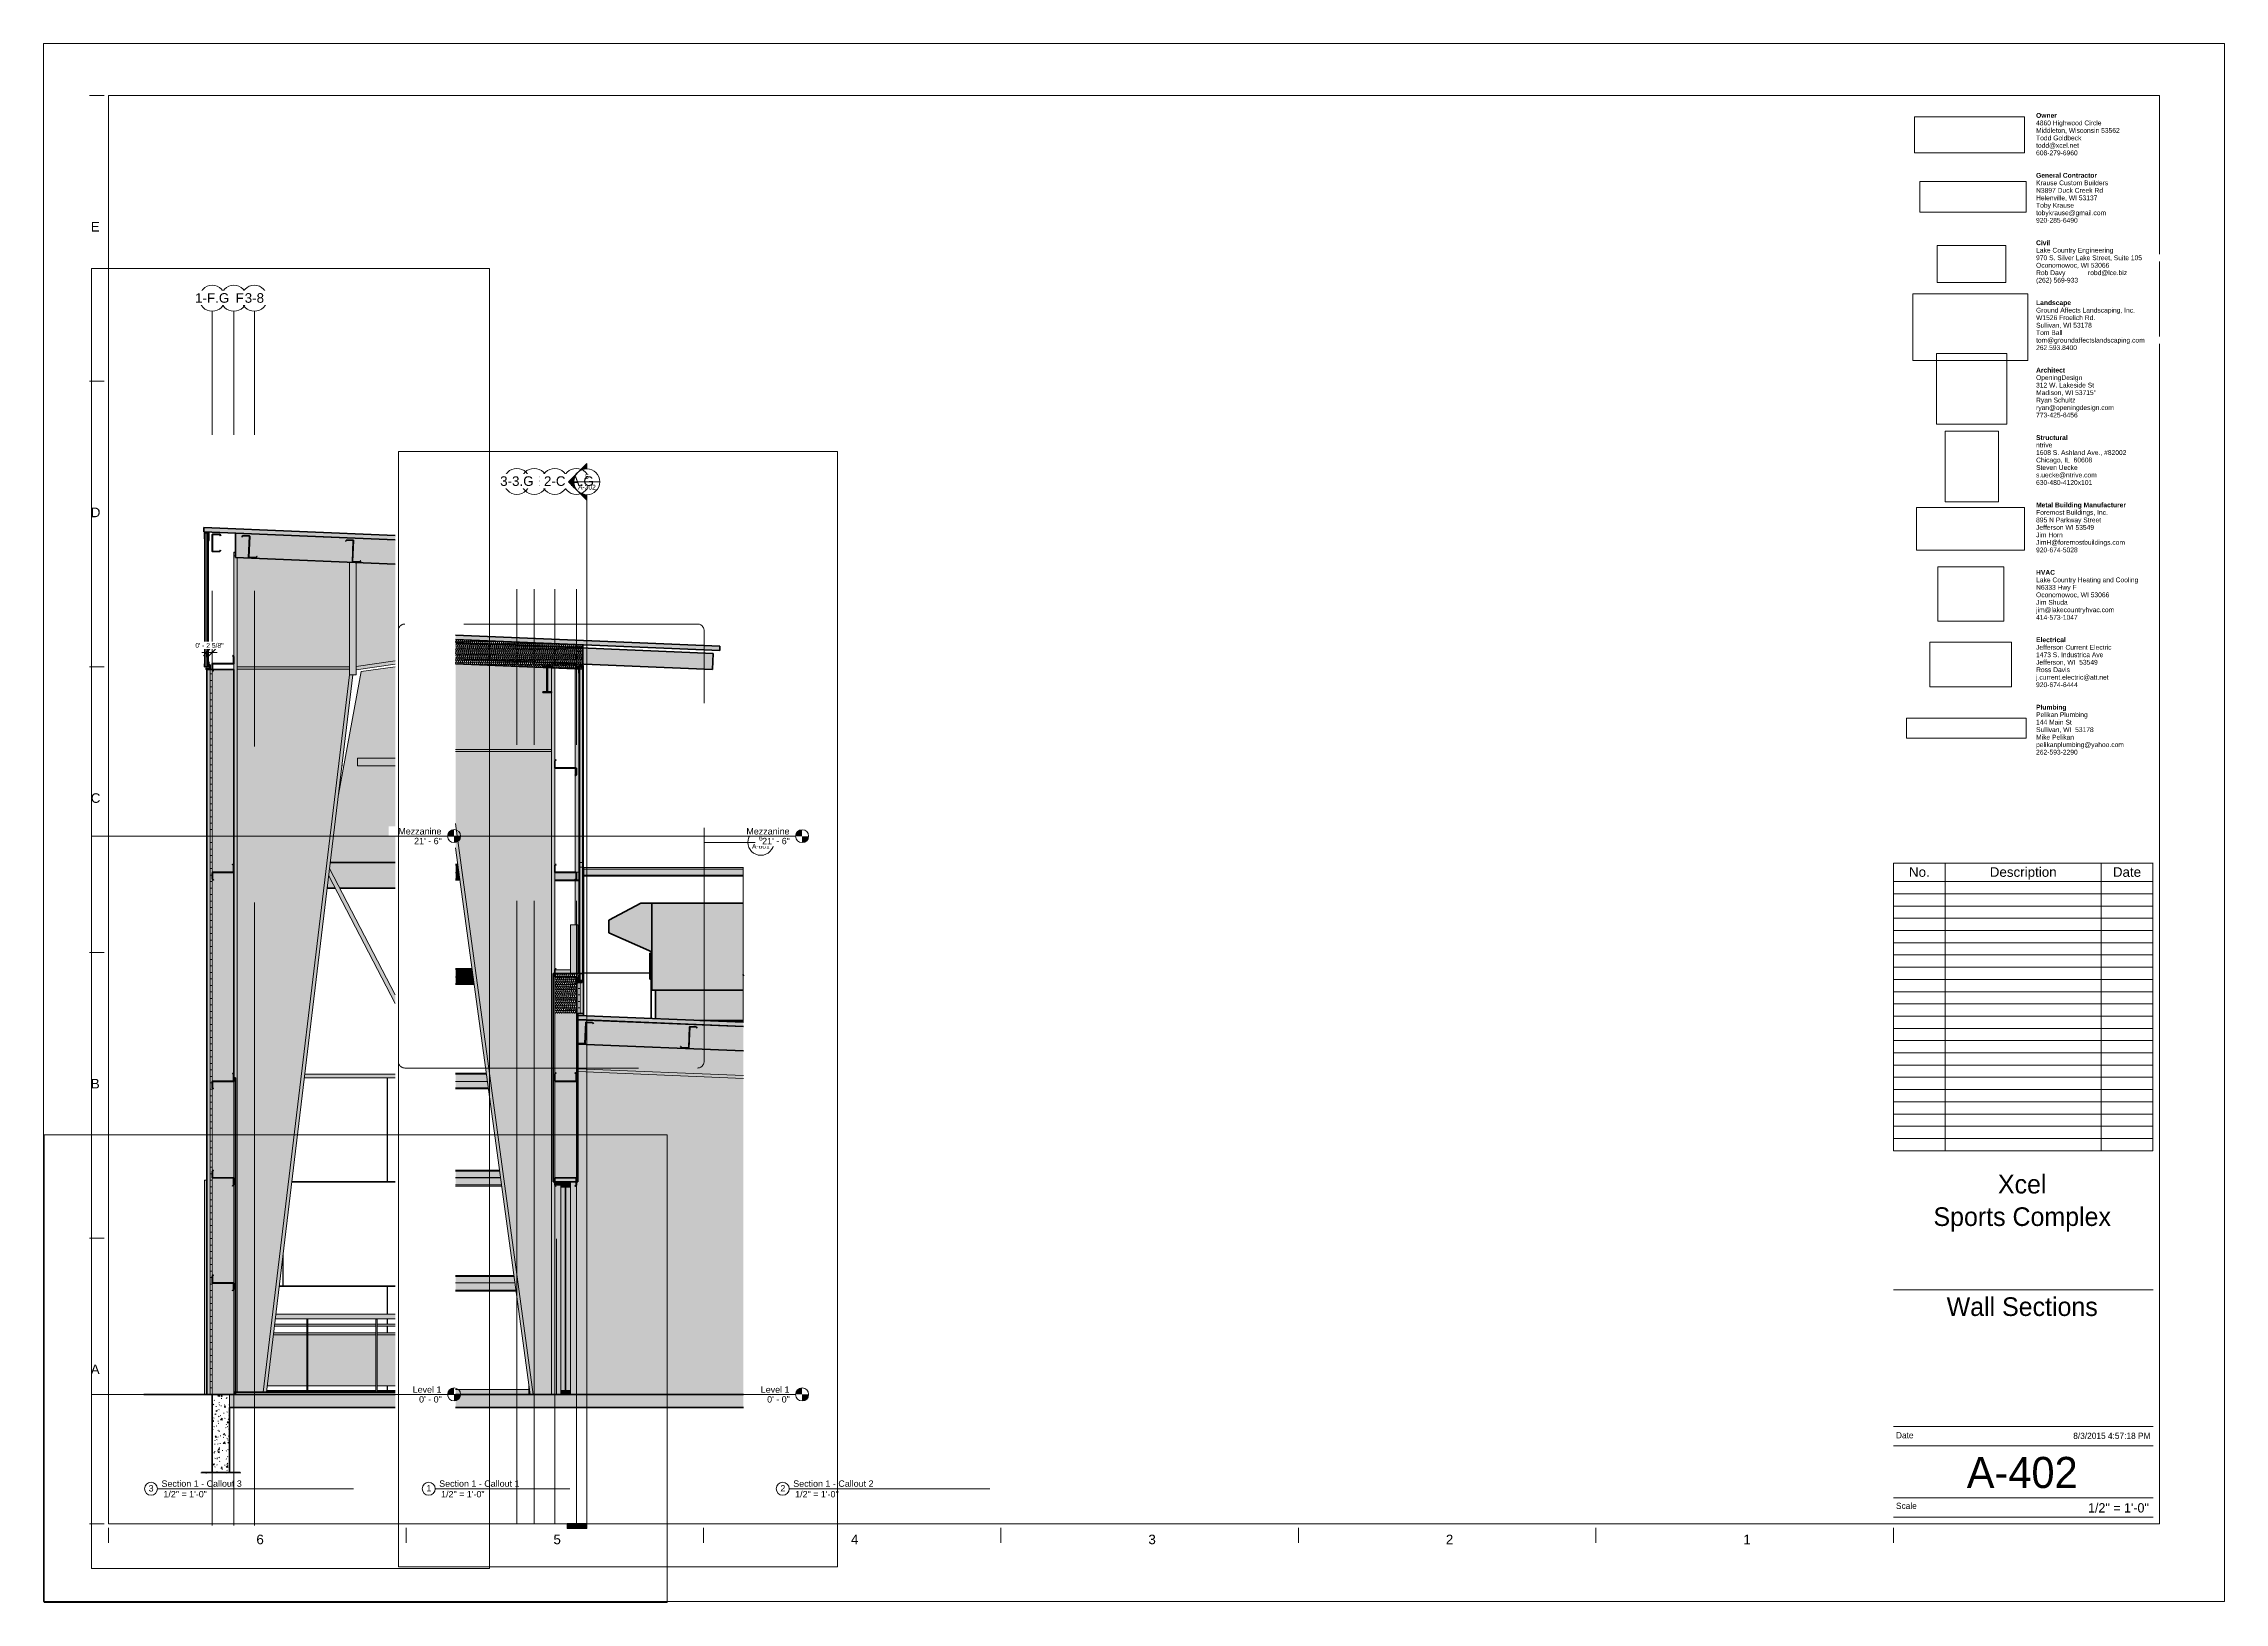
# Paper-space layout 'Layout1' of a CAD drawing. Header units: inches. Extents: x 0 to 42, y 0 to 30.
# The model-space entities are those that its viewports show. They can reach past a viewport. Long polylines and large blocks are cut down to what shows.
import ezdxf

# ---------------------------------------------------------------- set-up
doc = ezdxf.new("R2010")
doc.units = ezdxf.units.IN
doc.header["$MEASUREMENT"] = 0
for name, pattern in [('Dash Dot 3_16_', [0.3125, 0.1875, -0.0625, 0, -0.0625]), ('Grid Line 1_2_', [0.875, 0.5, -0.125, 0.125, -0.125]), ('Grid Line 1_2__2_', [0.875, 0.5, -0.125, 0.125, -0.125]), ('Hidden 1_8_', [0.1875, 0.125, -0.0625])]:
    doc.linetypes.add(name, pattern=pattern)
for name, color, linetype, lineweight in [('A-ANNO-DIMS', 211, 'Continuous', 9), ('A-ANNO-DIMS-24', 211, 'Continuous', 9), ('A-ANNO-SYMB', 150, 'Continuous', 9), ('A-CLNG', 13, 'Continuous', 18), ('A-CLNG-PATT', 13, 'Continuous', 70), ('A-DETL-THIN', 151, 'Continuous', 9), ('A-DOOR', 31, 'Continuous', 18), ('A-DOOR-FRAM', 31, 'Continuous', 9), ('A-FLOR', 192, 'Continuous', 18), ('A-FLOR-HRAL', 11, 'Continuous', 9), ('A-FLOR-LEVL', 51, 'Continuous', 9), ('A-FLOR-MCUT', 51, 'Continuous', 18), ('A-GLAZ-CURT', 52, 'Continuous', 9), ('A-GLAZ-CWMG', 51, 'Continuous', 9), ('A-ROOF', 132, 'Continuous', 18), ('A-WALL', 113, 'Continuous', 18), ('A-WALL-PATT', 111, 'Continuous', 18), ('C-TOPO', 7, 'Continuous', 9), ('G-ANNO-SCHD', 231, 'Continuous', 9), ('G-ANNO-SYMB', 111, 'Continuous', 9), ('G-ANNO-TTLB', 6, 'Continuous', 9), ('G-ANNO-TTLB-MEDM', 33, 'Continuous', 20), ('G-ANNO-TTLB-THIN', 151, 'Continuous', 9), ('I-WALL', 2, 'Continuous', 18), ('L-SITE-WALL', 31, 'Continuous', 18), ('M-EQPM', 50, 'Continuous', 9), ('Q-SPCQ', 91, 'Continuous', 9), ('S-BEAM', 12, 'Continuous', 9), ('S-COLS', 52, 'Continuous', 9), ('S-FNDN', 32, 'Continuous', 18), ('S-GRID', 1, 'Continuous', 9), ('S-GRID-IDEN', 1, 'Continuous', 9)]:
    doc.layers.add(name, color=color, linetype=linetype, lineweight=lineweight)
doc.layers.add('G-ANNO-NPLT', color=191, linetype='Continuous', plot=False)
doc.styles.add('Arial', font='arial.ttf', dxfattribs={"height": 2.950599})
doc.styles.add('Arial_1', font='arial.ttf', dxfattribs={"height": 2.212949})
doc.styles.add('Arial_2', font='arial.ttf', dxfattribs={"height": 4.425898})
doc.styles.add('Arial_3', font='arial.ttf', dxfattribs={"height": 0.092206})
doc.styles.add('Arial_4', font='arial.ttf', dxfattribs={"height": 0.184412})
doc.styles.add('Arial_5', font='arial.ttf', dxfattribs={"height": 0.122942})
doc.styles.add('Century Gothic', font='GOTHIC.TTF', dxfattribs={"height": 0.119759})
doc.styles.add('Century Gothic_1', font='GOTHIC.TTF', dxfattribs={"height": 0.179639})
doc.styles.add('Century Gothic_2', font='GOTHIC.TTF', dxfattribs={"height": 0.598797})
doc.styles.add('Century Gothic_3', font='GOTHIC.TTF', dxfattribs={"height": 0.359278})
doc.dimstyles.new('Linear_-_3_32__Arial', dxfattribs={"dimscale": 12, "dimtxt": 2.25, "dimasz": 0.25, "dimexe": 0.1875, "dimexo": 0.125, "dimgap": 0.125, "dimtad": 1, "dimdec": 4, "dimrnd": 0.0625, "dimzin": 1, "dimdsep": 46, "dimlunit": 4, "dimtxsty": 'Arial_1', "dimblk1": 'OBLIQUE', "dimblk2": 'OBLIQUE', "dimsah": 1, "dimcen": 0.09, "dimdle": 0.1875, "dimazin": 0, "dimtfac": 1, "dimtdec": 4, "dimtix": 1, "dimtmove": 0, "dimatfit": 3, "dimfxl": 1, "dimtvp": 1, "dimtfill": 1, "dimfrac": 2, "dimtolj": 1, "dimtzin": 0, "dimarcsym": 2})
picture_1 = doc.add_image_def('image1.png', size_in_pixel=(1125, 1483))
picture_2 = doc.add_image_def('image2.jpg', size_in_pixel=(477, 79))
picture_3 = doc.add_image_def('image3.png', size_in_pixel=(259, 141))
picture_4 = doc.add_image_def('image4.jpg', size_in_pixel=(150, 124))
picture_5 = doc.add_image_def('image5.jpg', size_in_pixel=(309, 122))
picture_6 = doc.add_image_def('image6.jpg', size_in_pixel=(95, 51))
picture_7 = doc.add_image_def('image7.png', size_in_pixel=(388, 225))
picture_8 = doc.add_image_def('image8.jpg', size_in_pixel=(232, 76))
picture_9 = doc.add_image_def('image9.jpg', size_in_pixel=(900, 259))
picture_10 = doc.add_image_def('image10.jpg', size_in_pixel=(939, 939))
pattern_1 = [(161.57, (21892.278, 97.763), (-0.960383694, -0.00039918), [0, -6.83, 0.758, 0]), (18.43, (21892.038, 97.763), (-0.960383694, 0.00039918), [0, -6.83, 0.758, 0]), (108.43, (21892.278, 97.763), (0.47951018, -2.4005264), [2.276, -5.312]), (71.57, (21892.038, 97.763), (0.47951018, 2.4005264), [2.276, -5.312])]
pattern_2 = [(45, (21892.158, 97.643), (-2.375879, 2.375879), []), (45, (21892.158, 101.243), (-2.375879, 2.375879), [])]
pattern_3 = [(50, (22007.282, 102), (6.885997, -0.602097), [0.72, -7.92]), (355, (22007.282, 102), (-1.331756, 7.220547), [0.576, -6.336]), (100.451, (22007.856, 101.95), (5.55363, 6.61819), [0.612, -6.731]), (46.184, (22007.282, 103.92), (10.24564, -1.588925), [1.08, -11.88]), (96.636, (22008.136, 103.788), (8.97244, 9.35152), [0.918, -10.096]), (351.184, (22007.282, 103.92), (8.9732, 9.35123), [0.864, -9.504]), (21, (22008.242, 103.44), (5.730726, -3.865003), [0.72, -7.92]), (326, (22008.242, 103.44), (2.33581, 6.96088), [0.576, -6.336]), (71.451, (22008.72, 103.118), (8.065876, 3.09595), [0.612, -6.731]), (37.5, (22007.282, 102), (0.116866, 3.1954784), [0.317, -5.942, 0.317, -6.115, -6.36]), (37.5, (22007.282, 102), (0.116866, 3.1954784), [-12.691, 0.317, -6.043]), (7.5, (22007.282, 102), (2.52543, 3.786025), [0.317, -3.35, 0.317, -5.798, -2.424]), (7.5, (22007.282, 102), (2.52543, 3.786025), [-9.782, 0.317, -2.107]), (327.5, (22005.142, 102), (5.1243685, -0.216176), [0.317, -2.083, 0.317, -7.171, -9.936]), (327.5, (22005.142, 102), (5.1243685, -0.216176), [-9.888, 0.317, -9.619]), (317.5, (22004.182, 102), (5.598326, 0.96141), [0.317, -2.803, 0.317, -4.656, -7.056]), (317.5, (22004.182, 102), (5.598326, 0.96141), [-8.093, 0.317, -6.739])]
pattern_4 = [(45, (22007.282, 102), (-2.375879, 2.375879), []), (45, (22007.282, 105.6), (-2.375879, 2.375879), [])]
pattern_5 = [(0, (22007.282, 102), (0, 3), []), (90, (22007.282, 102), (-3, 2e-16), [])]
pattern_6 = [(161.57, (22007.402, 102.12), (-0.960383694, -0.00039918), [0, -6.83, 0.758, 0]), (18.43, (22007.162, 102.12), (-0.960383694, 0.00039918), [0, -6.83, 0.758, 0]), (108.43, (22007.402, 102.12), (0.47951018, -2.4005264), [2.276, -5.312]), (71.57, (22007.162, 102.12), (0.47951018, 2.4005264), [2.276, -5.312])]

# ---------------------------------------------------------------- blocks, each defined once
blk = doc.blocks.new('XCEL - E1 30 x 42 Horizontal - E1 30x42 Horizontal-11829-Wall Sections')
at = {"layer": 'G-ANNO-TTLB-MEDM'}
for p, q in [((1.159, 29.014), (0.872, 29.014)), ((1.24, 29.014), (1.24, 1.514)), ((40.74, 29.014), (1.24, 29.014)), ((40.74, 29.014), (40.74, 1.514)), ((1.159, 23.514), (0.872, 23.514)), ((1.159, 18.014), (0.872, 18.014)), ((40.615, 14.233), (35.615, 14.233)), ((1.159, 12.514), (0.872, 12.514)), ((1.159, 7.014), (0.872, 7.014)), ((35.615, 6.02), (40.615, 6.02)), ((1.159, 1.514), (0.872, 1.514)), ((1.24, 1.514), (40.74, 1.514)), ((1.24, 1.433), (1.24, 1.146)), ((6.969, 1.433), (6.969, 1.146)), ((12.698, 1.433), (12.698, 1.146)), ((18.427, 1.433), (18.427, 1.146)), ((24.156, 1.433), (24.156, 1.146)), ((29.885, 1.433), (29.885, 1.146)), ((40.615, 1.639), (35.615, 1.639)), ((35.615, 1.433), (35.615, 1.146))]:
    blk.add_line(p, q, dxfattribs=at)
at = {"layer": 'G-ANNO-TTLB-THIN'}
for p, q in [((-0.01, 30.014), (41.99, 30.014)), ((-0.01, 0.014), (-0.01, 30.014)), ((41.99, 0.014), (41.99, 30.014)), ((35.615, 3.389), (40.615, 3.389)), ((35.615, 3.014), (40.615, 3.014)), ((35.615, 2.014), (40.615, 2.014)), ((-0.01, 0.014), (41.99, 0.014))]:
    blk.add_line(p, q, dxfattribs=at)
at = {"layer": 'G-ANNO-TTLB', "char_height": 0.09221, "attachment_point": 1, "line_spacing_factor": 0.938532, "style": 'Arial_3', "bg_fill": 3, "box_fill_scale": 1.25, "bg_fill_color": 0, "bg_fill_transparency": 0}
for s, insert, width in [('\\fArial|b1|i0|c0|p34|;Civil', (38.363, 26.225), 0.28768), ('\\fArial|b1|i0|c0|p34|;Structural', (38.363, 22.475), 0.64856), ('\\fArial|b1|i0|c0|p34|;HVAC', (38.363, 19.879), 0.41876), ('\\fArial|b1|i0|c0|p34|;Electrical', (38.363, 18.581), 0.61622)]:
    blk.add_mtext(s, dxfattribs=dict(at, insert=insert, width=width))
at = {"layer": 'G-ANNO-TTLB'}
image = blk.add_image(picture_8, insert=(36.024, 27.911), size_in_units=(2.118, 0.694), dxfattribs=at)
image.dxf.flags = 7
image = blk.add_image(picture_9, insert=(36.126, 26.77), size_in_units=(2.048, 0.589), dxfattribs=at)
image.dxf.flags = 7
image = blk.add_image(picture_6, insert=(36.46, 25.417), size_in_units=(1.319, 0.708), dxfattribs=at)
image.dxf.flags = 7
image = blk.add_image(picture_7, insert=(35.988, 23.91), size_in_units=(2.218, 1.286), dxfattribs=at)
image.dxf.flags = 7
image = blk.add_image(picture_10, insert=(36.444, 22.689), size_in_units=(1.358, 1.358), dxfattribs=at)
image.dxf.flags = 7
image = blk.add_image(picture_1, insert=(36.612, 21.192), size_in_units=(1.03, 1.357), dxfattribs=at)
image.dxf.flags = 7
image = blk.add_image(picture_5, insert=(36.062, 20.262), size_in_units=(2.078, 0.821), dxfattribs=at)
image.dxf.flags = 7
image = blk.add_image(picture_4, insert=(36.474, 18.891), size_in_units=(1.268, 1.049), dxfattribs=at)
image.dxf.flags = 7
image = blk.add_image(picture_3, insert=(36.315, 17.631), size_in_units=(1.574, 0.857), dxfattribs=at)
image.dxf.flags = 7
image = blk.add_image(picture_2, insert=(35.866, 16.643), size_in_units=(2.303, 0.381), dxfattribs=at)
image.dxf.flags = 7
at = {"layer": 'G-ANNO-TTLB', "attachment_point": 1, "bg_fill": 3, "box_fill_scale": 1.25, "bg_fill_color": 0, "bg_fill_transparency": 0}
for s, insert, char_height, width, line_spacing_factor, style in [('\\fArial|b1|i0|c0|p34|;Owner', (38.363, 28.677), 0.09221, 0.44259, 0.938532, 'Arial_3'), ('\\fArial|b1|i0|c0|p34|;General Contractor', (38.363, 27.523), 0.09221, 1.28521, 0.938532, 'Arial_3'), ('E', (0.898, 26.579), 0.184, 0.20475, 0.938532, 'Arial_4'), ('Lake Country Engineering', (38.363, 26.081), 0.09221, 1.74142, 0.938532, 'Arial_3'), ('\\fArial|b1|i0|c0|p34|;Landscape', (38.363, 25.071), 0.09221, 0.73708, 0.938532, 'Arial_3'), ('\\fArial|b1|i0|c0|p34|;Architect', (38.363, 23.773), 0.09221, 0.59069, 0.938532, 'Arial_3'), ('ntrive', (38.363, 22.331), 0.0922, 0.37109, 0.938532, 'Arial_3'), ('D', (0.898, 21.079), 0.184, 0.2205, 0.938532, 'Arial_4'), ('\\fArial|b1|i0|c0|p34|;Metal Building Manufacturer', (38.363, 21.177), 0.09221, 1.8793, 0.938532, 'Arial_3'), ('Lake Country Heating and Cooling', (38.363, 19.734), 0.09221, 2.30317, 0.938532, 'Arial_3'), ('Jefferson Current Electric', (38.363, 18.436), 0.09221, 1.71418, 0.938532, 'Arial_3'), ('\\fArial|b1|i0|c0|p34|;Plumbing', (38.363, 17.283), 0.09221, 0.62814, 0.938532, 'Arial_3'), ('C', (0.898, 15.579), 0.184, 0.2205, 0.938532, 'Arial_4'), ('B', (0.898, 10.079), 0.184, 0.20475, 0.938532, 'Arial_4'), ('A', (0.898, 4.579), 0.184, 0.20475, 0.938532, 'Arial_4'), ('Date', (35.665, 3.278), 0.1198, 0.4725, 0.984117, 'Century Gothic'), ('Scale', (35.665, 1.919), 0.1198, 0.5265, 0.984117, 'Century Gothic'), ('6', (4.088, 1.304), 0.184, 0.171, 0.938532, 'Arial_4'), ('5', (9.809, 1.304), 0.184, 0.171, 0.938532, 'Arial_4'), ('4', (15.538, 1.304), 0.184, 0.171, 0.938532, 'Arial_4'), ('3', (21.267, 1.304), 0.184, 0.171, 0.938532, 'Arial_4'), ('2', (26.996, 1.304), 0.184, 0.171, 0.938532, 'Arial_4'), ('1', (32.725, 1.304), 0.184, 0.171, 0.938532, 'Arial_4')]:
    blk.add_mtext(s, dxfattribs=dict(at, insert=insert, char_height=char_height, width=width, line_spacing_factor=line_spacing_factor, style=style))
at = {"layer": 'G-ANNO-TTLB', "char_height": 0.09221, "attachment_point": 1, "line_spacing_factor": 0.938532, "style": 'Arial_3', "bg_fill": 3, "box_fill_scale": 1.25, "bg_fill_color": 0, "bg_fill_transparency": 0}
for s, insert, width in [('4860 Highwood Circle', (38.363, 28.533), 1.47416), ('Krause Custom Builders', (38.363, 27.379), 1.63077), ('970 S. Silver Lake Street, Suite 105', (38.363, 25.936), 2.39509), ('Ground Affects Landscaping, Inc.', (38.363, 24.927), 2.24019), ('OpeningDesign', (38.363, 23.629), 1.03838), ('1608 S. Ashland Ave., #82002', (38.363, 22.186), 2.03762), ('Foremost Buildings, Inc.', (38.363, 21.033), 1.62396), ('N6333 Hwy F', (38.363, 19.59), 0.90901), ('1473 S. Industrica Ave', (38.363, 18.292), 1.52183), ('Pelikan Plumbing', (38.363, 17.138), 1.16605)]:
    blk.add_mtext(s, dxfattribs=dict(at, insert=insert, width=width))
for s, insert, width in [('Middleton, Wisconsin 53562', (38.363, 28.388), 1.89633), ('N3897 Duck Creek Rd', (38.363, 27.234), 1.51161), ('Oconomowoc, WI 53066', (38.363, 25.792), 1.65971), ('W1526 Froelich Rd.', (38.363, 24.783), 1.34309), ('312 W. Lakeside St', (38.363, 23.484), 1.31926), ('Chicago, IL  60608', (38.363, 22.042), 1.26649), ('895 N Parkway Street', (38.363, 20.888), 1.46565), ('Oconomowoc, WI 53066', (38.363, 19.446), 1.65971), ('Jefferson, WI  53549', (38.363, 18.148), 1.40778), ('144 Main St', (38.363, 16.994), 0.80347)]:
    blk.add_mtext(s, dxfattribs=dict(at, insert=insert, width=width))
at = {"layer": 'G-ANNO-TTLB', "attachment_point": 1, "line_spacing_factor": 0.938532, "style": 'Arial_3', "bg_fill": 3, "box_fill_scale": 1.25, "bg_fill_color": 0, "bg_fill_transparency": 0}
for s, insert, char_height, width in [('Todd Goldbeck', (38.363, 28.244), 0.09221, 1.02306), ('Helenville, WI 53137', (38.363, 27.09), 0.09221, 1.39416), ('Rob Davy', (38.363, 25.648), 0.0922, 0.66048), ('robd@lce.biz', (39.363, 25.648), 0.09221, 0.88178), ('Sullivan, WI 53178', (38.363, 24.638), 0.09221, 1.26819), ('Madison, WI 53715"', (38.363, 23.34), 0.09221, 1.36181), ('Steven Uecke', (38.363, 21.898), 0.09221, 0.94135), ('Jefferson WI 53549', (38.363, 20.744), 0.09221, 1.32266), ('Jim Shuda', (38.363, 19.302), 0.0922, 0.71325), ('Ross Davis', (38.363, 18.004), 0.0922, 0.76772), ('Sullivan, WI  53178', (38.363, 16.85), 0.09221, 1.31075)]:
    blk.add_mtext(s, dxfattribs=dict(at, insert=insert, char_height=char_height, width=width))
for s, insert, char_height, width in [('todd@xcel.net', (38.363, 28.1), 0.09221, 0.96859), ('Toby Krause', (38.363, 26.946), 0.09221, 0.85284), ('(262) 569-933', (38.363, 25.504), 0.09221, 0.94646), ('Tom Ball', (38.363, 24.494), 0.0922, 0.59579), ('Ryan Schultz', (38.363, 23.196), 0.09221, 0.88518), ('s.uecke@ntrive.com', (38.363, 21.754), 0.09221, 1.37543), ('Jim Horn', (38.363, 20.6), 0.0922, 0.60601), ('jim@lakecountryhvac.com', (38.363, 19.158), 0.09221, 1.76695), ('j.current.electric@att.net', (38.363, 17.859), 0.09221, 1.64609), ('Mike Pelikan', (38.363, 16.706), 0.09221, 0.85624)]:
    blk.add_mtext(s, dxfattribs=dict(at, insert=insert, char_height=char_height, width=width))
at = {"layer": 'G-ANNO-TTLB', "char_height": 0.09221, "attachment_point": 1, "line_spacing_factor": 0.938532, "style": 'Arial_3', "bg_fill": 3, "box_fill_scale": 1.25, "bg_fill_color": 0, "bg_fill_transparency": 0}
for s, insert, width in [('608-279-6960', (38.363, 27.956), 0.93625), ('tobykrause@gmail.com', (38.363, 26.802), 1.57971), ('tom@groundaffectslandscaping.com', (38.363, 24.35), 2.45808), ('ryan@openingdesign.com', (38.363, 23.052), 1.75163), ('630-480-4120x101', (38.363, 21.609), 1.26308), ('JimH@foremostbuildings.com', (38.363, 20.456), 2.01378), ('414-573-1047', (38.363, 19.013), 0.93625), ('920-674-6444', (38.363, 17.715), 0.93625), ('pelikanplumbing@yahoo.com', (38.363, 16.561), 1.97804)]:
    blk.add_mtext(s, dxfattribs=dict(at, insert=insert, width=width))
for s, insert, width in [('920-285-6490', (38.363, 26.658), 0.93625), ('262.593.8400', (38.363, 24.206), 0.91923), ('773-425-6456', (38.363, 22.908), 0.93625), ('920-674-5028', (38.363, 20.311), 0.93625), ('262-593-2290', (38.363, 16.417), 0.93625)]:
    blk.add_mtext(s, dxfattribs=dict(at, insert=insert, width=width))
blk = doc.blocks.new('Viewport - View Title-1830-Wall Sections')
at = {"layer": 'G-ANNO-TTLB'}
for start, end in [(0, 180), (180, 360)]:
    blk.add_arc((-0.125, 0), 0.125, start, end, dxfattribs=at)
blk = doc.blocks.new('Level - Level Head - Circle-2773-Section 1 - Callout 1')
at = {"layer": 'A-FLOR-LEVL'}
h = blk.add_hatch(color=256, dxfattribs=at)
edge = h.paths.add_edge_path(flags=0)
edge.add_line((22473.909, 0), (22470.909, 0))
edge.add_arc((22473.909, 0), 3, 90, 180, ccw=False)
edge.add_line((22473.909, 3), (22473.909, 0))
h = blk.add_hatch(color=256, dxfattribs=at)
edge = h.paths.add_edge_path(flags=0)
edge.add_line((22473.909, -3), (22473.909, 0))
edge.add_line((22473.909, 0), (22476.909, 0))
edge.add_arc((22473.909, 0), 3, 270, 360, ccw=False)
at = {"layer": 'A-FLOR-LEVL', "color": 250}
blk.add_circle((22473.909, 0), 3, dxfattribs=at)
blk = doc.blocks.new('Locker Rooms and Restrooms_rvt-2-Section 1 - Callout 1')
at = {"color": 90, "lineweight": 5}
blk.add_blockref('Level - Level Head - Circle-2773-Section 1 - Callout 1', (0, 0), dxfattribs=at)
at = {"layer": 'A-FLOR-LEVL', "insert": (22468.072, 3.73), "char_height": 2.9506, "width": 15.876, "attachment_point": 3, "line_spacing_factor": 0.938532, "style": 'Arial', "bg_fill": 3, "box_fill_scale": 1.25, "bg_fill_color": 0, "bg_fill_transparency": 0}
blk.add_mtext('Level 1', dxfattribs=at)
at = {"layer": 'A-FLOR-LEVL', "insert": (22468.219, -0.778), "char_height": 2.9506, "width": 12.492, "attachment_point": 3, "line_spacing_factor": 0.938532, "style": 'Arial', "bg_fill": 3, "box_fill_scale": 1.25, "bg_fill_color": 0, "bg_fill_transparency": 0}
blk.add_mtext('0\' - 0"', dxfattribs=at)
at = {"layer": 'A-FLOR-LEVL', "linetype": 'Grid Line 1_2__2_'}
blk.add_line((22289.529, 0), (22470.909, 0), dxfattribs=at)
blk = doc.blocks.new('Struct_Xcel_Sports Complex_rvt-2-Section 1 - Callout 1')
at = {"layer": 'A-FLOR'}
blk.add_hatch(color=254, dxfattribs=at).paths.add_polyline_path([(22446.728, -6), (22446.728, 0), (22313.716, 0), (22313.716, -6), (22380.222, -6)], flags=0)
at = {"layer": 'A-FLOR', "color": 10, "lineweight": 70}
for p, q in [((22446.728, 0), (22313.716, 0)), ((22313.716, -6), (22446.728, -6))]:
    blk.add_line(p, q, dxfattribs=at)
blk = doc.blocks.new('W-Wide Flange - 1_-3_ deep-1341322-Section 1 - Callout 1')
at = {"layer": 'S-BEAM'}
blk.add_hatch(color=256, dxfattribs=at).paths.add_polyline_path([(22446.728, 146.011), (22446.728, 147.372), (22370.303, 150.556), (22370.303, 149.195), (22413.475, 147.396)], flags=0)
for p, q in [((22370.303, 150.556), (22446.728, 147.372)), ((22446.728, 146.011), (22370.303, 149.195))]:
    blk.add_line(p, q, dxfattribs=at)
blk = doc.blocks.new('Rectangular Mullion - Profile_Polycarbonate_Upper and left-1114459-Section 1 - Callout 1')
at = {"layer": 'A-GLAZ-CWMG'}
blk.add_hatch(color=256, dxfattribs=at).paths.add_polyline_path([(22371.032, 333.219), (22371.032, 333.469), (22370.969, 333.469), (22370.969, 333.282), (22370.74, 333.282), (22370.74, 336.779), (22372.741, 336.779), (22372.741, 334.07), (22372.679, 334.07), (22372.679, 334.007), (22372.804, 334.007), (22372.804, 336.841), (22370.678, 336.841), (22370.678, 333.219)], flags=0)
at = {"layer": 'A-GLAZ-CWMG', "lineweight": 30}
for p, q in [((22370.678, 336.841), (22370.678, 333.219)), ((22372.804, 336.841), (22370.678, 336.841)), ((22370.74, 333.282), (22370.74, 336.779)), ((22370.74, 336.779), (22372.741, 336.779)), ((22372.741, 336.779), (22372.741, 334.07)), ((22372.804, 334.007), (22372.804, 336.841)), ((22372.741, 334.07), (22372.679, 334.07)), ((22372.679, 334.07), (22372.679, 334.007)), ((22372.679, 334.007), (22372.804, 334.007)), ((22370.678, 333.219), (22371.032, 333.219)), ((22370.969, 333.282), (22370.74, 333.282)), ((22371.032, 333.469), (22370.969, 333.469)), ((22370.969, 333.469), (22370.969, 333.282)), ((22371.032, 333.219), (22371.032, 333.469))]:
    blk.add_line(p, q, dxfattribs=at)
blk = doc.blocks.new('Rectangular Mullion - Profile_Polycarbonate_Lower-1125103-Section 1 - Callout 1')
at = {"layer": 'A-GLAZ-CWMG'}
blk.add_hatch(color=256, dxfattribs=at).paths.add_polyline_path([(22372.804, 191.277), (22372.804, 192.733), (22372.679, 192.733), (22372.679, 192.671), (22372.741, 192.671), (22372.741, 191.34), (22370.74, 191.34), (22370.74, 193.459), (22370.969, 193.459), (22370.969, 193.271), (22371.032, 193.271), (22371.032, 193.521), (22370.678, 193.521), (22370.678, 191.277)], flags=0)
at = {"layer": 'A-GLAZ-CWMG', "lineweight": 30}
for p, q in [((22370.678, 193.521), (22370.678, 191.277)), ((22371.032, 193.521), (22370.678, 193.521)), ((22370.74, 191.34), (22370.74, 193.459)), ((22370.74, 193.459), (22370.969, 193.459)), ((22370.969, 193.459), (22370.969, 193.271)), ((22370.969, 193.271), (22371.032, 193.271)), ((22371.032, 193.271), (22371.032, 193.521)), ((22372.804, 192.733), (22372.679, 192.733)), ((22372.679, 192.733), (22372.679, 192.671)), ((22372.679, 192.671), (22372.741, 192.671)), ((22372.741, 192.671), (22372.741, 191.34)), ((22372.804, 191.277), (22372.804, 192.733)), ((22370.678, 191.277), (22372.804, 191.277)), ((22372.741, 191.34), (22370.74, 191.34))]:
    blk.add_line(p, q, dxfattribs=at)
blk = doc.blocks.new('Rectangular Mullion - Profile_Polycarbonate_right-1189833-Section 1 - Callout 1')
at = {"layer": 'A-GLAZ-CWMG'}
for points in [[(22371.032, 245.793), (22372.606, 245.793), (22372.606, 336.779), (22372.561, 336.779), (22372.561, 335.217), (22371.032, 335.281), (22371.032, 258.194)], [(22372.679, 245.793), (22372.679, 336.779), (22372.606, 336.779), (22372.606, 245.793)]]:
    blk.add_hatch(color=256, dxfattribs=at).paths.add_polyline_path(points, flags=0)
h = blk.add_hatch(color=256, dxfattribs=at)
h.paths.add_polyline_path([(22372.741, 245.793), (22372.804, 245.793), (22372.804, 334.007), (22372.679, 334.007), (22372.679, 245.793)], flags=0)
h.paths.add_polyline_path([(22372.679, 334.07), (22372.741, 334.07), (22372.741, 336.779), (22372.679, 336.779), (22372.679, 334.132)], flags=0)
h = blk.add_hatch(color=256, dxfattribs=at)
h.paths.add_polyline_path([(22371.032, 245.793), (22371.032, 333.219), (22370.678, 333.219), (22370.678, 245.793), (22370.74, 245.793)], flags=0)
h.paths.add_polyline_path([(22370.74, 333.282), (22370.969, 333.282), (22370.969, 333.469), (22371.032, 333.469), (22371.032, 335.281), (22370.74, 335.293), (22370.74, 333.511)], flags=0)
h = blk.add_hatch(color=256, dxfattribs=at)
h.paths.add_polyline_path([(22371.032, 245.793), (22371.032, 245.793), (22371.032, 258.194)], flags=0)
h.paths.add_polyline_path([(22371.032, 333.469), (22371.032, 333.469), (22371.032, 334.972)], flags=0)
for p, q in [((22372.679, 334.07), (22372.679, 336.779)), ((22371.032, 333.469), (22371.032, 335.281)), ((22372.679, 245.793), (22372.679, 334.007)), ((22372.804, 245.793), (22372.804, 334.007)), ((22370.678, 245.793), (22370.678, 333.219)), ((22371.032, 333.219), (22371.032, 333.469)), ((22371.032, 245.793), (22371.032, 333.219))]:
    blk.add_line(p, q, dxfattribs=at)
blk = doc.blocks.new('Girt_C - 10_D-1260059-Section 1 - Callout 1')
at = {"layer": 'S-BEAM'}
h = blk.add_hatch(dxfattribs=at)
h.set_pattern_fill('FP_8', color=256, style=0, pattern_type=2)
h.set_pattern_definition(pattern_2)
h.paths.add_polyline_path([(22360.128, 96.197), (22360.199, 96.28), (22359.662, 96.731), (22359.662, 99.996), (22359.686, 100.049), (22359.74, 100.07), (22369.365, 100.07), (22369.42, 100.048), (22369.443, 99.995), (22369.443, 96.731), (22368.908, 96.281), (22368.978, 96.198), (22369.553, 96.68), (22369.553, 99.992), (22369.498, 100.125), (22369.365, 100.18), (22359.74, 100.18), (22359.608, 100.125), (22359.553, 99.992), (22359.553, 96.68)], flags=0)
at = {"layer": 'S-BEAM', "lineweight": 50}
for p, q in [((22359.553, 99.992), (22359.553, 96.68)), ((22359.662, 96.731), (22359.662, 99.996)), ((22369.365, 100.18), (22359.74, 100.18)), ((22359.74, 100.07), (22369.365, 100.07)), ((22369.443, 99.995), (22369.443, 96.731)), ((22369.553, 96.68), (22369.553, 99.992)), ((22359.553, 96.68), (22360.128, 96.197)), ((22360.199, 96.28), (22359.662, 96.731)), ((22369.443, 96.731), (22368.908, 96.281)), ((22368.978, 96.198), (22369.553, 96.68)), ((22360.128, 96.197), (22360.199, 96.28)), ((22368.908, 96.281), (22368.978, 96.198))]:
    blk.add_line(p, q, dxfattribs=at)
for centre, radius, start, end in [((22359.74, 99.992), 0.188, 90, 180), ((22359.74, 99.992), 0.0782, 90, 176.9576), ((22369.365, 99.992), 0.188, 0, 90), ((22369.365, 99.992), 0.0782, 2.1227, 90)]:
    blk.add_arc(centre, radius, start, end, dxfattribs=at)
blk = doc.blocks.new('he3xrtf - 115 V Single Phase-880047-Section 1 - Callout 1')
at = {"layer": 'M-EQPM'}
for points in [[(22404.502, 204.625), (22404.502, 227.102), (22399.377, 227.102), (22384.627, 219.24), (22384.627, 213.333)], [(22404.502, 186.852), (22446.678, 186.852), (22446.678, 227.102), (22404.502, 227.102)], [(22404.502, 191.977), (22404.502, 203.977), (22403.502, 203.977), (22403.502, 191.977)], [(22426.638, 172.852), (22446.678, 172.852), (22446.678, 186.852), (22406.065, 186.852), (22406.065, 173.71), (22418.344, 173.198)]]:
    blk.add_hatch(color=256, dxfattribs=at).paths.add_polyline_path(points, flags=0)
at = {"layer": 'M-EQPM', "lineweight": 50}
for p, q in [((22399.377, 227.102), (22384.627, 219.24)), ((22404.502, 227.102), (22399.377, 227.102)), ((22404.502, 227.102), (22446.678, 227.102)), ((22404.502, 227.102), (22404.502, 186.852)), ((22384.627, 219.24), (22384.627, 213.333)), ((22384.627, 213.333), (22404.502, 204.625)), ((22403.502, 191.977), (22403.502, 203.977)), ((22403.502, 203.977), (22404.502, 203.977)), ((22404.502, 191.977), (22403.502, 191.977)), ((22446.678, 186.852), (22404.502, 186.852)), ((22406.065, 186.852), (22406.065, 173.71)), ((22446.678, 172.852), (22426.638, 172.852))]:
    blk.add_line(p, q, dxfattribs=at)
blk = doc.blocks.new('Rectangular Mullion - Profile_Polycarbonate_Lower-1149884-Section 1 - Callout 1')
at = {"layer": 'A-GLAZ-CWMG'}
blk.add_hatch(color=256, dxfattribs=at).paths.add_polyline_path([(22346.969, 0), (22347.553, 0), (22347.553, 2.244), (22313.716, 2.244), (22313.716, 0)], flags=0)
blk.add_line((22347.553, 2.244), (22313.716, 2.244), dxfattribs=at)
blk = doc.blocks.new('Rectangular Mullion - Profile_Polycarbonate_Upper and left-1189760-Section 1 - Callout 1')
at = {"layer": 'A-GLAZ-CWMG'}
h = blk.add_hatch(color=256, dxfattribs=at)
h.paths.add_polyline_path([(22372.678, 175.101), (22372.678, 176), (22370.303, 176), (22370.303, 175.2), (22370.343, 175.198)], flags=0)
h.paths.add_polyline_path([(22370.303, 196.297), (22370.678, 196.297), (22370.678, 237.314), (22369.056, 237.314), (22369.056, 217), (22370.303, 217), (22370.303, 204.767)], flags=0)
h.paths.add_polyline_path([(22370.678, 241.297), (22370.678, 335.296), (22369.056, 335.363), (22369.056, 289.547), (22369.365, 289.547), (22369.498, 289.492), (22369.553, 289.359), (22369.553, 286.422), (22369.056, 286.005), (22369.056, 241.297), (22369.498, 241.297)], flags=0)
h.paths.add_polyline_path([(22369.056, 286.148), (22369.443, 286.473), (22369.443, 289.362), (22369.42, 289.416), (22369.365, 289.438), (22369.056, 289.438), (22369.056, 286.473)], flags=0)
h.paths.add_polyline_path([(22372.678, 336.841), (22372.678, 337.464), (22372.561, 337.469), (22372.561, 336.841), (22372.606, 336.841)], flags=0)
h.paths.add_polyline_path([(22372.678, 344.971), (22372.678, 346.472), (22372.561, 346.36), (22372.561, 344.976)], flags=0)
for p, q in [((22372.678, 344.971), (22372.678, 346.472)), ((22372.678, 336.841), (22372.678, 337.464)), ((22369.056, 335.363), (22369.056, 289.547)), ((22369.056, 289.438), (22369.056, 286.148)), ((22369.056, 286.005), (22369.056, 241.297)), ((22369.056, 237.314), (22369.056, 217)), ((22372.678, 175.101), (22372.678, 176))]:
    blk.add_line(p, q, dxfattribs=at)
blk = doc.blocks.new('W-Wide Flange - W12X19-1279639-Section 1 - Callout 1')
at = {"layer": 'S-BEAM'}
h = blk.add_hatch(dxfattribs=at)
h.set_pattern_fill('FP_8', color=256, style=0, pattern_type=2)
h.set_pattern_definition(pattern_2)
h.paths.add_polyline_path([(22358.053, 324.326), (22358.053, 324.676), (22356.69, 324.676), (22356.489, 324.716), (22356.319, 324.83), (22356.205, 325), (22356.165, 325.201), (22356.165, 335.651), (22356.205, 335.852), (22356.319, 336.023), (22356.489, 336.136), (22356.69, 336.176), (22358.053, 336.176), (22358.053, 336.526), (22354.043, 336.526), (22354.043, 336.176), (22355.405, 336.176), (22355.606, 336.136), (22355.777, 336.023), (22355.89, 335.852), (22355.93, 335.651), (22355.93, 325.201), (22355.875, 324.978), (22355.777, 324.83), (22355.606, 324.716), (22355.405, 324.676), (22354.043, 324.676), (22354.043, 324.326)], flags=0)
at = {"layer": 'S-BEAM', "lineweight": 50}
for p, q in [((22358.053, 336.526), (22354.043, 336.526)), ((22354.043, 336.526), (22354.043, 336.176)), ((22354.043, 336.176), (22355.405, 336.176)), ((22356.69, 336.176), (22358.053, 336.176)), ((22358.053, 336.176), (22358.053, 336.526)), ((22355.93, 335.651), (22355.93, 325.201)), ((22356.165, 325.201), (22356.165, 335.651)), ((22355.405, 324.676), (22354.043, 324.676)), ((22354.043, 324.676), (22354.043, 324.326)), ((22354.043, 324.326), (22358.053, 324.326)), ((22358.053, 324.676), (22356.69, 324.676)), ((22358.053, 324.326), (22358.053, 324.676))]:
    blk.add_line(p, q, dxfattribs=at)
for centre, start, end in [((22355.405, 335.651), 0, 90), ((22356.69, 335.651), 90, 180), ((22355.405, 325.201), 270, 0), ((22356.69, 325.201), 180, 270)]:
    blk.add_arc(centre, 0.525, start, end, dxfattribs=at)
blk = doc.blocks.new('columns and girder2 - one-1334686-Section 1 - Callout 1')
at = {"layer": 'S-BEAM'}
h = blk.add_hatch(color=256, dxfattribs=at)
h.paths.add_polyline_path([(22356.632, 0), (22358.053, 0), (22358.053, 297.12), (22313.716, 297.12), (22313.716, 263.794), (22349.637, 0), (22350.849, 0)], flags=0)
h.paths.add_polyline_path([(22313.716, 298.12), (22358.053, 298.12), (22358.053, 324.326), (22354.043, 324.326), (22354.043, 324.676), (22355.405, 324.676), (22355.606, 324.716), (22355.777, 324.83), (22355.89, 325), (22355.93, 325.201), (22355.93, 335.651), (22355.89, 335.852), (22355.849, 335.913), (22313.716, 337.661), (22313.716, 301.613)], flags=0)
h.paths.add_polyline_path([(22358.053, 324.676), (22358.053, 335.822), (22356.235, 335.897), (22356.205, 335.852), (22356.165, 335.651), (22356.165, 325.201), (22356.22, 324.978), (22356.319, 324.83), (22356.489, 324.716), (22356.69, 324.676)], flags=0)
h = blk.add_hatch(color=256, dxfattribs=at)
h.paths.add_polyline_path([(22348.123, 0), (22349.637, 0), (22313.716, 263.794), (22313.716, 252.677), (22346.969, 8.472)], flags=0)
h.paths.add_polyline_path([(22358.053, 0), (22359.553, 0), (22359.553, 98.25), (22358.803, 98.25), (22358.803, 194.5), (22359.553, 194.5), (22359.542, 335.76), (22358.053, 335.822), (22358.053, 17.773)], flags=0)
blk.add_hatch(color=256, dxfattribs=at).paths.add_polyline_path([(22346.969, 297.12), (22358.053, 297.12), (22358.053, 298.12), (22313.716, 298.12), (22313.716, 297.12)], flags=0)
for p, q in [((22358.053, 335.822), (22358.053, 324.676)), ((22359.553, 292.813), (22359.553, 335.759)), ((22358.053, 324.326), (22358.053, 0)), ((22358.053, 298.12), (22313.716, 298.12)), ((22313.716, 297.12), (22358.053, 297.12)), ((22359.553, 244.563), (22359.553, 289.438)), ((22349.637, 0), (22313.716, 263.794)), ((22313.716, 252.677), (22348.123, 0)), ((22359.553, 196.313), (22359.553, 241.188)), ((22359.553, 0), (22359.553, 96.68))]:
    blk.add_line(p, q, dxfattribs=at)
blk = doc.blocks.new('L-Angle - L2X2X3_16-1241662-Section 1 - Callout 1')
at = {"layer": 'S-BEAM'}
h = blk.add_hatch(dxfattribs=at)
h.set_pattern_fill('FP_8', color=256, style=0, pattern_type=2)
h.set_pattern_definition(pattern_2)
h.paths.add_polyline_path([(22370.303, 190.431), (22372.303, 190.431), (22372.248, 190.564), (22372.115, 190.619), (22370.678, 190.619), (22370.545, 190.674), (22370.49, 190.806), (22370.49, 192.244), (22370.435, 192.376), (22370.303, 192.431), (22370.303, 191.41)], flags=0)
at = {"layer": 'S-BEAM', "lineweight": 50}
for p, q in [((22370.303, 192.431), (22370.303, 190.431)), ((22370.49, 190.806), (22370.49, 192.244)), ((22370.303, 190.431), (22372.303, 190.431)), ((22372.115, 190.619), (22370.678, 190.619))]:
    blk.add_line(p, q, dxfattribs=at)
for centre, start, end in [((22370.303, 192.244), 0, 90), ((22370.678, 190.806), 180, 270), ((22372.115, 190.431), 0, 90)]:
    blk.add_arc(centre, 0.188, start, end, dxfattribs=at)
blk = doc.blocks.new('Girt_C - 8_D-1253521-Section 1 - Callout 1')
at = {"layer": 'S-BEAM'}
h = blk.add_hatch(color=256, dxfattribs=at)
h.paths.add_polyline_path([(22359.686, 241.109), (22369.443, 241.112), (22369.42, 241.166), (22369.365, 241.188), (22359.553, 241.188), (22359.553, 241.109), (22359.662, 241.109)], flags=0)
h.paths.add_polyline_path([(22372.804, 241.109), (22372.928, 241.109), (22372.928, 241.297), (22372.804, 241.297), (22372.804, 241.235)], flags=0)
h.paths.add_polyline_path([(22370.678, 241.109), (22370.678, 241.297), (22369.365, 241.297), (22369.5, 241.236), (22369.553, 241.109)], flags=0)
h = blk.add_hatch(color=256, dxfattribs=at)
h.paths.add_polyline_path([(22359.553, 237.797), (22368.936, 237.797), (22369.443, 238.223), (22369.442, 241.109), (22359.553, 241.109), (22359.553, 238.159)], flags=0)
h.paths.add_polyline_path([(22372.804, 237.797), (22372.928, 237.797), (22372.928, 241.109), (22372.804, 241.109), (22372.804, 239.456)], flags=0)
h.paths.add_polyline_path([(22369.553, 237.797), (22370.678, 237.797), (22370.678, 241.109), (22369.553, 241.109), (22369.553, 238.172), (22369.106, 237.797), (22369.443, 237.797)], flags=0)
h = blk.add_hatch(color=256, dxfattribs=at)
h.paths.add_polyline_path([(22369.553, 237.314), (22370.678, 237.314), (22370.678, 237.797), (22369.106, 237.797), (22368.978, 237.69), (22368.908, 237.774), (22368.936, 237.797), (22359.553, 237.797), (22359.553, 237.314), (22369.443, 237.314)], flags=0)
h.paths.add_polyline_path([(22372.928, 237.314), (22372.928, 237.797), (22372.804, 237.797), (22372.804, 237.314)], flags=0)
for p, q in [((22370.678, 241.297), (22369.365, 241.297)), ((22372.928, 241.297), (22372.804, 241.297)), ((22359.553, 237.797), (22368.936, 237.797)), ((22369.106, 237.797), (22370.678, 237.797)), ((22372.804, 237.797), (22372.928, 237.797)), ((22359.553, 237.314), (22370.678, 237.314)), ((22372.804, 237.314), (22372.928, 237.314))]:
    blk.add_line(p, q, dxfattribs=at)
blk = doc.blocks.new('Girt_C - 8_D-1253520-Section 1 - Callout 1')
at = {"layer": 'S-BEAM'}
h = blk.add_hatch(color=256, dxfattribs=at)
h.paths.add_polyline_path([(22363.596, 196.109), (22366.803, 196.113), (22366.803, 196.297), (22359.704, 196.297), (22359.662, 196.261), (22359.662, 196.109), (22359.988, 196.109)], flags=0)
h.paths.add_polyline_path([(22359.553, 196.109), (22359.553, 196.111), (22359.553, 196.111)], flags=0)
h.paths.add_polyline_path([(22372.804, 196.109), (22372.928, 196.114), (22372.928, 196.297), (22372.804, 196.297), (22372.804, 196.114)], flags=0)
h.paths.add_polyline_path([(22370.678, 196.109), (22370.678, 196.297), (22370.303, 196.297), (22370.303, 196.109)], flags=0)
h = blk.add_hatch(color=256, dxfattribs=at)
h.paths.add_polyline_path([(22372.928, 192.797), (22372.928, 196.109), (22372.804, 196.109), (22372.804, 192.797)], flags=0)
h.paths.add_polyline_path([(22359.662, 194.5), (22366.803, 194.5), (22366.803, 196.109), (22359.662, 196.109)], flags=0)
h.paths.add_polyline_path([(22359.553, 194.5), (22359.553, 194.5), (22359.553, 196.109)], flags=0)
h.paths.add_polyline_path([(22370.303, 194.5), (22370.678, 194.5), (22370.678, 196.109), (22370.303, 196.109)], flags=0)
blk.add_hatch(color=256, dxfattribs=at).paths.add_polyline_path([(22372.804, 192.314), (22372.928, 192.314), (22372.928, 192.797), (22372.804, 192.797), (22372.804, 192.671)], flags=0)
for p, q in [((22366.803, 196.297), (22359.704, 196.297)), ((22370.678, 196.297), (22370.303, 196.297)), ((22372.928, 196.297), (22372.804, 196.297)), ((22372.804, 192.797), (22372.928, 192.797)), ((22372.804, 192.314), (22372.928, 192.314))]:
    blk.add_line(p, q, dxfattribs=at)
blk = doc.blocks.new('Girt_Z - 10_D-1241661-Section 1 - Callout 1')
at = {"layer": 'S-BEAM'}
h = blk.add_hatch(dxfattribs=at)
h.set_pattern_fill('FP_8', color=256, style=0, pattern_type=2)
h.set_pattern_definition(pattern_2)
h.paths.add_polyline_path([(22368.978, 189.44), (22369.553, 189.922), (22369.553, 192.859), (22369.498, 192.992), (22369.365, 193.047), (22359.74, 193.047), (22359.687, 193.068), (22359.662, 193.121), (22359.662, 196.261), (22360.198, 196.711), (22360.127, 196.795), (22359.553, 196.313), (22359.553, 192.938), (22369.365, 192.938), (22369.42, 192.916), (22369.443, 192.862), (22369.443, 189.973), (22368.908, 189.524)], flags=0)
at = {"layer": 'S-BEAM', "lineweight": 50}
for p, q in [((22360.127, 196.795), (22359.553, 196.313)), ((22359.662, 196.261), (22360.198, 196.711)), ((22360.198, 196.711), (22360.127, 196.795)), ((22359.553, 196.313), (22359.553, 192.938)), ((22359.662, 193.121), (22359.662, 196.261)), ((22359.553, 192.938), (22369.365, 192.938)), ((22369.365, 193.047), (22359.74, 193.047)), ((22369.443, 192.862), (22369.443, 189.973)), ((22369.553, 189.922), (22369.553, 192.859)), ((22369.443, 189.973), (22368.908, 189.524)), ((22368.978, 189.44), (22369.553, 189.922)), ((22368.908, 189.524), (22368.978, 189.44))]:
    blk.add_line(p, q, dxfattribs=at)
for centre, radius, start, end in [((22359.74, 193.125), 0.0782, 183.0424, 270), ((22369.365, 192.859), 0.187, 360, 90), ((22369.365, 192.859), 0.0782, 2.1227, 90)]:
    blk.add_arc(centre, radius, start, end, dxfattribs=at)
blk = doc.blocks.new('Girt_Z - 10_D-V1-Section 1 - Callout 1')
at = {"layer": 'S-BEAM'}
h = blk.add_hatch(dxfattribs=at)
h.set_pattern_fill('FP_8', color=256, style=0, pattern_type=2)
h.set_pattern_definition(pattern_2)
h.paths.add_polyline_path([(22368.978, 237.69), (22369.553, 238.172), (22369.553, 241.109), (22369.498, 241.242), (22369.365, 241.297), (22359.74, 241.297), (22359.686, 241.318), (22359.662, 241.371), (22359.662, 244.511), (22360.198, 244.961), (22360.127, 245.045), (22359.553, 244.563), (22359.553, 241.188), (22369.365, 241.188), (22369.42, 241.166), (22369.443, 241.112), (22369.443, 238.223), (22368.908, 237.774)], flags=0)
at = {"layer": 'S-BEAM', "lineweight": 50}
for p, q in [((22360.127, 245.045), (22359.553, 244.563)), ((22359.662, 244.511), (22360.198, 244.961)), ((22360.198, 244.961), (22360.127, 245.045)), ((22359.553, 244.563), (22359.553, 241.188)), ((22359.662, 241.371), (22359.662, 244.511)), ((22359.553, 241.188), (22369.365, 241.188)), ((22369.365, 241.297), (22359.74, 241.297)), ((22369.443, 241.112), (22369.443, 238.223)), ((22369.553, 238.172), (22369.553, 241.109)), ((22369.443, 238.223), (22368.908, 237.774)), ((22368.978, 237.69), (22369.553, 238.172)), ((22368.908, 237.774), (22368.978, 237.69))]:
    blk.add_line(p, q, dxfattribs=at)
for centre, radius, start, end in [((22359.74, 241.375), 0.0782, 183.0424, 270), ((22369.365, 241.109), 0.187, 360, 90), ((22369.365, 241.109), 0.0782, 2.1227, 90)]:
    blk.add_arc(centre, radius, start, end, dxfattribs=at)
blk = doc.blocks.new('Girt_Z - 10_D-1241717-Section 1 - Callout 1')
at = {"layer": 'S-BEAM'}
h = blk.add_hatch(dxfattribs=at)
h.set_pattern_fill('FP_8', color=256, style=0, pattern_type=2)
h.set_pattern_definition(pattern_2)
h.paths.add_polyline_path([(22368.978, 285.94), (22369.553, 286.422), (22369.553, 289.359), (22369.498, 289.492), (22369.365, 289.547), (22359.74, 289.547), (22359.686, 289.568), (22359.662, 289.621), (22359.662, 292.761), (22360.198, 293.211), (22360.127, 293.295), (22359.553, 292.813), (22359.553, 289.438), (22369.365, 289.438), (22369.42, 289.416), (22369.443, 289.362), (22369.443, 286.473), (22368.908, 286.024)], flags=0)
at = {"layer": 'S-BEAM', "lineweight": 50}
for p, q in [((22360.127, 293.295), (22359.553, 292.813)), ((22359.662, 292.761), (22360.198, 293.211)), ((22360.198, 293.211), (22360.127, 293.295)), ((22359.553, 292.813), (22359.553, 289.438)), ((22359.662, 289.621), (22359.662, 292.761)), ((22369.365, 289.547), (22359.74, 289.547)), ((22359.553, 289.438), (22369.365, 289.438)), ((22369.443, 289.362), (22369.443, 286.473)), ((22369.553, 286.422), (22369.553, 289.359)), ((22369.443, 286.473), (22368.908, 286.024)), ((22368.978, 285.94), (22369.553, 286.422)), ((22368.908, 286.024), (22368.978, 285.94))]:
    blk.add_line(p, q, dxfattribs=at)
for centre, radius, start, end in [((22359.74, 289.625), 0.0782, 183.0424, 270), ((22369.365, 289.359), 0.188, 0, 90), ((22369.365, 289.359), 0.0782, 2.1227, 90)]:
    blk.add_arc(centre, radius, start, end, dxfattribs=at)
blk = doc.blocks.new('Girt_Z - 10_D-1223970-Section 1 - Callout 1')
at = {"layer": 'S-BEAM'}
for points in [[(22327.962, 148.063), (22327.896, 148.545), (22313.716, 148.545), (22313.716, 148.063)], [(22313.716, 144.688), (22328.421, 144.688), (22327.962, 148.063), (22313.716, 148.063)], [(22313.716, 144.612), (22328.431, 144.612), (22328.421, 144.688), (22313.716, 144.687), (22313.716, 144.664)], [(22328.825, 141.723), (22328.431, 144.612), (22313.716, 144.612), (22313.716, 141.723)], [(22313.716, 141.274), (22328.886, 141.274), (22328.825, 141.723), (22313.716, 141.723)], [(22328.897, 141.19), (22328.886, 141.274), (22313.716, 141.274), (22313.716, 141.19)]]:
    blk.add_hatch(color=256, dxfattribs=at).paths.add_polyline_path(points, flags=0)
for p, q in [((22313.716, 148.545), (22327.896, 148.545)), ((22313.716, 148.063), (22327.962, 148.063)), ((22313.716, 144.688), (22328.421, 144.688)), ((22313.716, 144.612), (22328.431, 144.612)), ((22313.716, 141.723), (22328.825, 141.723)), ((22313.716, 141.274), (22328.886, 141.274)), ((22313.716, 141.19), (22328.897, 141.19))]:
    blk.add_line(p, q, dxfattribs=at)
blk = doc.blocks.new('Girt_Z - 10_D-1223971-Section 1 - Callout 1')
at = {"layer": 'S-BEAM'}
for points in [[(22313.716, 244.563), (22314.821, 244.563), (22314.756, 245.045), (22313.716, 245.045)], [(22313.716, 241.188), (22315.281, 241.188), (22314.821, 244.563), (22313.716, 244.563)], [(22315.291, 241.112), (22315.281, 241.188), (22313.716, 241.178), (22313.716, 241.112)], [(22313.716, 238.223), (22315.684, 238.223), (22315.291, 241.112), (22313.716, 241.112)], [(22313.716, 237.774), (22315.746, 237.774), (22315.684, 238.223), (22313.716, 238.223)], [(22313.716, 237.69), (22315.757, 237.69), (22315.746, 237.774), (22313.716, 237.774)]]:
    blk.add_hatch(color=256, dxfattribs=at).paths.add_polyline_path(points, flags=0)
for p, q in [((22313.716, 245.045), (22314.756, 245.045)), ((22313.716, 244.563), (22314.821, 244.563)), ((22313.716, 241.188), (22315.281, 241.188)), ((22313.716, 241.112), (22315.291, 241.112)), ((22313.716, 238.223), (22315.684, 238.223)), ((22313.716, 237.774), (22315.746, 237.774)), ((22313.716, 237.69), (22315.757, 237.69))]:
    blk.add_line(p, q, dxfattribs=at)
blk = doc.blocks.new('Girt_C - 10_D-1279679-Section 1 - Callout 1')
at = {"layer": 'S-BEAM'}
h = blk.add_hatch(dxfattribs=at)
h.set_pattern_fill('FP_8', color=256, style=0, pattern_type=2)
h.set_pattern_definition(pattern_2)
h.paths.add_polyline_path([(22359.74, 144.688), (22369.365, 144.688), (22369.498, 144.742), (22369.553, 144.875), (22369.553, 148.188), (22368.977, 148.671), (22368.907, 148.587), (22369.443, 148.136), (22369.443, 144.871), (22369.419, 144.818), (22369.365, 144.797), (22359.74, 144.797), (22359.686, 144.819), (22359.662, 144.872), (22359.662, 148.136), (22360.198, 148.586), (22360.127, 148.67), (22359.553, 148.188), (22359.553, 144.875), (22359.608, 144.742)], flags=0)
at = {"layer": 'S-BEAM', "lineweight": 50}
for p, q in [((22360.127, 148.67), (22359.553, 148.188)), ((22359.662, 148.136), (22360.198, 148.586)), ((22360.198, 148.586), (22360.127, 148.67)), ((22368.977, 148.671), (22368.907, 148.587)), ((22368.907, 148.587), (22369.443, 148.136)), ((22369.553, 148.188), (22368.977, 148.671)), ((22359.553, 148.188), (22359.553, 144.875)), ((22359.662, 144.872), (22359.662, 148.136)), ((22369.443, 148.136), (22369.443, 144.871)), ((22369.553, 144.875), (22369.553, 148.188)), ((22369.365, 144.797), (22359.74, 144.797)), ((22359.74, 144.688), (22369.365, 144.688))]:
    blk.add_line(p, q, dxfattribs=at)
for centre, radius, start, end in [((22359.74, 144.875), 0.188, 180, 270), ((22359.74, 144.875), 0.0782, 182.1227, 270), ((22369.365, 144.875), 0.188, 270, 0), ((22369.365, 144.875), 0.0782, 270, 356.9576)]:
    blk.add_arc(centre, radius, start, end, dxfattribs=at)
blk = doc.blocks.new('Girt_Z - 10_D-1223975-Section 1 - Callout 1')
at = {"layer": 'S-BEAM'}
for points in [[(22321.391, 196.313), (22321.326, 196.795), (22313.716, 196.795), (22313.716, 196.313)], [(22321.851, 192.938), (22321.391, 196.313), (22313.716, 196.313), (22313.716, 192.938)], [(22321.861, 192.862), (22321.851, 192.938), (22313.716, 192.938), (22313.716, 192.862)], [(22313.716, 189.973), (22322.255, 189.973), (22321.861, 192.862), (22313.716, 192.862)], [(22322.316, 189.524), (22322.255, 189.973), (22313.716, 189.973), (22313.716, 189.524)], [(22322.327, 189.44), (22322.316, 189.524), (22313.716, 189.524), (22313.716, 189.44)]]:
    blk.add_hatch(color=256, dxfattribs=at).paths.add_polyline_path(points, flags=0)
for p, q in [((22313.716, 196.795), (22321.326, 196.795)), ((22313.716, 196.313), (22321.391, 196.313)), ((22313.716, 192.938), (22321.851, 192.938)), ((22313.716, 192.862), (22321.861, 192.862)), ((22313.716, 189.973), (22322.255, 189.973)), ((22313.716, 189.524), (22322.316, 189.524)), ((22313.716, 189.44), (22322.327, 189.44))]:
    blk.add_line(p, q, dxfattribs=at)
blk = doc.blocks.new('Rectangular Mullion - Profile_Polycarbonate_right-1125060-Section 1 - Callout 1')
at = {"layer": 'A-GLAZ-CWMG'}
for points in [[(22371.032, 194.5), (22371.032, 245.793), (22370.678, 245.793), (22370.678, 194.5)], [(22371.303, 194.5), (22372.606, 194.5), (22372.606, 245.793), (22371.032, 245.793), (22371.032, 194.5)], [(22372.679, 194.5), (22372.679, 245.793), (22372.606, 245.793), (22372.606, 194.5)], [(22372.803, 192.733), (22372.804, 192.733), (22372.804, 245.793), (22372.679, 245.793), (22372.679, 194.5), (22372.803, 194.5)]]:
    blk.add_hatch(color=256, dxfattribs=at).paths.add_polyline_path(points, flags=0)
for p, q in [((22370.678, 245.793), (22371.032, 245.793)), ((22370.678, 194.5), (22370.678, 245.793)), ((22371.032, 245.793), (22372.606, 245.793)), ((22371.032, 194.5), (22371.032, 245.793)), ((22372.606, 245.793), (22372.679, 245.793)), ((22372.679, 245.793), (22372.804, 245.793)), ((22372.679, 194.5), (22372.679, 245.793)), ((22372.804, 194.5), (22372.804, 245.793))]:
    blk.add_line(p, q, dxfattribs=at)
blk = doc.blocks.new('Dimension Lumber - 5_5 x 7_5 Glulam-1238720-Section 1 - Callout 1')
at = {"layer": 'S-BEAM'}
blk.add_hatch(color=256, dxfattribs=at).paths.add_polyline_path([(22432.486, 334.972), (22432.799, 342.466), (22313.716, 347.427), (22313.716, 339.921), (22380.222, 337.15)], flags=0)
at = {"layer": 'S-BEAM', "lineweight": 50}
for p, q in [((22432.799, 342.466), (22313.716, 347.427)), ((22432.486, 334.972), (22432.799, 342.466)), ((22313.716, 339.921), (22432.486, 334.972))]:
    blk.add_line(p, q, dxfattribs=at)
blk = doc.blocks.new('System Panel - Interior Glazing-1220293-Section 1 - Callout 1')
at = {"layer": 'A-GLAZ-CURT'}
blk.add_hatch(color=256, dxfattribs=at).paths.add_polyline_path([(22364.74, 1.75), (22364.74, 96), (22364.365, 96), (22364.365, 1.75)], flags=0)
at = {"layer": 'A-GLAZ-CURT', "lineweight": 18}
for p, q in [((22364.365, 96), (22364.365, 1.75)), ((22364.74, 96), (22364.365, 96)), ((22364.74, 1.75), (22364.74, 96)), ((22364.365, 1.75), (22364.74, 1.75))]:
    blk.add_line(p, q, dxfattribs=at)
blk = doc.blocks.new('Rectangular Mullion - Interior 1_75_ x 4_5_-1179490-Section 1 - Callout 1')
at = {"layer": 'A-GLAZ-CWMG'}
blk.add_hatch(color=256, dxfattribs=at).paths.add_polyline_path([(22362.303, 96), (22366.803, 96), (22366.803, 97.75), (22362.303, 97.75)], flags=0)
at = {"layer": 'A-GLAZ-CWMG', "lineweight": 30}
for p, q in [((22362.303, 97.75), (22362.303, 96)), ((22366.803, 97.75), (22362.303, 97.75)), ((22366.803, 96), (22366.803, 97.75)), ((22362.303, 96), (22366.803, 96))]:
    blk.add_line(p, q, dxfattribs=at)
blk = doc.blocks.new('Rectangular Mullion - Interior 1_75_ x 4_5_-1305206-Section 1 - Callout 1')
at = {"layer": 'A-GLAZ-CWMG'}
blk.add_hatch(color=256, dxfattribs=at).paths.add_polyline_path([(22362.303, 0), (22366.803, 0), (22366.803, 1.75), (22362.303, 1.75)], flags=0)
at = {"layer": 'A-GLAZ-CWMG', "lineweight": 30}
for p, q in [((22362.303, 1.75), (22362.303, 0)), ((22366.803, 1.75), (22362.303, 1.75)), ((22366.803, 0), (22366.803, 1.75)), ((22362.303, 0), (22366.803, 0))]:
    blk.add_line(p, q, dxfattribs=at)
blk = doc.blocks.new('Rectangular Mullion - Interior 1_75_ x 4_5_-1220290-Section 1 - Callout 1')
at = {"layer": 'A-GLAZ-CWMG'}
h = blk.add_hatch(color=256, dxfattribs=at)
h.paths.add_polyline_path([(22362.303, 1.75), (22364.365, 1.75), (22364.365, 96), (22362.303, 96), (22362.303, 17.773)], flags=0)
h.paths.add_polyline_path([(22364.74, 1.75), (22366.803, 1.75), (22366.803, 96), (22364.74, 96), (22364.74, 17.773)], flags=0)
for p, q in [((22362.303, 1.75), (22362.303, 96)), ((22366.803, 96), (22366.803, 1.75))]:
    blk.add_line(p, q, dxfattribs=at)
blk = doc.blocks.new('C-Channel-Column - C10X25-1255484-Section 1 - Callout 1')
at = {"layer": 'S-COLS', "linetype": 'Hidden 1_8_'}
blk.add_line((22360.363, 0), (22360.363, 96.68), dxfattribs=at)
blk = doc.blocks.new('Girt_Z - 10_D-1239982-Section 1 - Callout 1')
at = {"layer": 'S-BEAM'}
for points in [[(22313.716, 103.594), (22334.017, 103.594), (22334.005, 103.677), (22313.716, 103.677)], [(22313.716, 103.144), (22334.078, 103.144), (22334.017, 103.594), (22313.716, 103.594)], [(22313.716, 100.255), (22334.471, 100.255), (22334.078, 103.144), (22313.716, 103.144)], [(22313.716, 100.18), (22334.482, 100.18), (22334.471, 100.255), (22313.716, 100.255), (22313.716, 100.181)], [(22313.716, 96.805), (22334.941, 96.805), (22334.482, 100.18), (22313.716, 100.18)], [(22313.716, 96.323), (22335.007, 96.323), (22334.941, 96.805), (22313.716, 96.805)]]:
    blk.add_hatch(color=256, dxfattribs=at).paths.add_polyline_path(points, flags=0)
for p, q in [((22334.005, 103.677), (22313.716, 103.677)), ((22334.017, 103.594), (22313.716, 103.594)), ((22334.078, 103.144), (22313.716, 103.144)), ((22334.471, 100.255), (22313.716, 100.255)), ((22334.482, 100.18), (22313.716, 100.18)), ((22334.941, 96.805), (22313.716, 96.805)), ((22335.007, 96.323), (22313.716, 96.323))]:
    blk.add_line(p, q, dxfattribs=at)
blk = doc.blocks.new('Girt_Z - 10_D-1236892-Section 1 - Callout 1')
at = {"layer": 'S-BEAM'}
for points in [[(22340.638, 54.969), (22340.627, 55.052), (22313.716, 55.052), (22313.716, 54.969)], [(22340.699, 54.519), (22340.638, 54.969), (22313.716, 54.969), (22313.716, 54.519)], [(22313.716, 51.63), (22341.093, 51.63), (22340.699, 54.519), (22313.716, 54.519)], [(22313.716, 51.555), (22341.101, 51.565), (22341.093, 51.63), (22313.716, 51.629), (22313.716, 51.564)], [(22341.562, 48.18), (22341.103, 51.555), (22313.716, 51.555), (22313.716, 48.18)], [(22341.628, 47.698), (22341.562, 48.18), (22313.716, 48.18), (22313.716, 47.698)]]:
    blk.add_hatch(color=256, dxfattribs=at).paths.add_polyline_path(points, flags=0)
for p, q in [((22340.627, 55.052), (22313.716, 55.052)), ((22340.638, 54.969), (22313.716, 54.969)), ((22340.699, 54.519), (22313.716, 54.519)), ((22341.093, 51.63), (22313.716, 51.63)), ((22341.103, 51.555), (22313.716, 51.555)), ((22341.562, 48.18), (22313.716, 48.18)), ((22341.628, 47.698), (22313.716, 47.698))]:
    blk.add_line(p, q, dxfattribs=at)
blk = doc.blocks.new('Girt_Z - 10_D-1350939-Section 1 - Callout 1')
at = {"layer": 'S-BEAM'}
blk.add_hatch(color=256, dxfattribs=at).paths.add_polyline_path([(22421.566, 160.071), (22421.975, 169.875), (22421.999, 169.928), (22422.053, 169.95), (22424.94, 169.829), (22425.367, 169.276), (22425.453, 169.342), (22424.996, 169.936), (22422.061, 170.059), (22421.926, 170.009), (22421.865, 169.879), (22421.465, 160.262), (22421.441, 160.21), (22421.388, 160.188), (22418.25, 160.318), (22417.823, 160.872), (22417.736, 160.805), (22418.194, 160.211)], flags=0)
at = {"layer": 'S-BEAM', "lineweight": 50}
for p, q in [((22421.865, 169.879), (22421.465, 160.262)), ((22421.566, 160.071), (22421.975, 169.875)), ((22422.053, 169.95), (22424.94, 169.829)), ((22424.996, 169.936), (22422.061, 170.059)), ((22424.94, 169.829), (22425.367, 169.276)), ((22425.453, 169.342), (22424.996, 169.936)), ((22425.367, 169.276), (22425.453, 169.342)), ((22417.823, 160.872), (22417.736, 160.805)), ((22417.736, 160.805), (22418.194, 160.211)), ((22418.25, 160.318), (22417.823, 160.872)), ((22418.194, 160.211), (22421.566, 160.071)), ((22421.388, 160.188), (22418.25, 160.318))]:
    blk.add_line(p, q, dxfattribs=at)
for centre, radius, start, end in [((22422.053, 169.871), 0.187, 87.6141, 177.6141), ((22422.053, 169.871), 0.0782, 89.7368, 177.6141), ((22421.387, 160.266), 0.0782, 270.6564, 357.6141)]:
    blk.add_arc(centre, radius, start, end, dxfattribs=at)
blk = doc.blocks.new('Level - Level Head - Circle-2773-Section 1 - Callout 3')
at = {"layer": 'A-FLOR-LEVL'}
h = blk.add_hatch(color=256, dxfattribs=at)
edge = h.paths.add_edge_path(flags=0)
edge.add_line((21236.112, 0), (21233.112, 0))
edge.add_arc((21236.112, 0), 3, 90, 180, ccw=False)
edge.add_line((21236.112, 3), (21236.112, 0))
h = blk.add_hatch(color=256, dxfattribs=at)
edge = h.paths.add_edge_path(flags=0)
edge.add_line((21236.112, -3), (21236.112, 0))
edge.add_line((21236.112, 0), (21239.112, 0))
edge.add_arc((21236.112, 0), 3, 270, 360, ccw=False)
at = {"layer": 'A-FLOR-LEVL', "color": 250}
blk.add_circle((21236.112, 0), 3, dxfattribs=at)
blk = doc.blocks.new('Locker Rooms and Restrooms_rvt-3-Section 1 - Callout 3')
at = {"color": 90, "lineweight": 5}
blk.add_blockref('Level - Level Head - Circle-2773-Section 1 - Callout 3', (0, 0), dxfattribs=at)
at = {"layer": 'A-FLOR-LEVL', "insert": (21230.275, 3.73), "char_height": 2.9506, "width": 15.876, "attachment_point": 3, "line_spacing_factor": 0.938532, "style": 'Arial', "bg_fill": 3, "box_fill_scale": 1.25, "bg_fill_color": 0, "bg_fill_transparency": 0}
blk.add_mtext('Level 1', dxfattribs=at)
at = {"layer": 'A-FLOR-LEVL', "insert": (21230.422, -0.778), "char_height": 2.9506, "width": 12.492, "attachment_point": 3, "line_spacing_factor": 0.938532, "style": 'Arial', "bg_fill": 3, "box_fill_scale": 1.25, "bg_fill_color": 0, "bg_fill_transparency": 0}
blk.add_mtext('0\' - 0"', dxfattribs=at)
at = {"layer": 'A-FLOR-LEVL', "linetype": 'Grid Line 1_2__2_'}
blk.add_line((21068.589, 0), (21233.112, 0), dxfattribs=at)
blk = doc.blocks.new('Struct_Xcel_Sports Complex_rvt-3-Section 1 - Callout 3')
at = {"layer": 'A-FLOR'}
blk.add_hatch(color=254, dxfattribs=at).paths.add_polyline_path([(21132.303, -6), (21208.939, -6), (21208.939, 0), (21132.303, 0)], flags=0)
at = {"layer": 'A-WALL-PATT', "lineweight": 9}
h = blk.add_hatch(dxfattribs=at)
h.set_pattern_fill('FP_6', color=250, style=0, pattern_type=2)
h.set_pattern_definition(pattern_3)
h.paths.add_polyline_path([(21132.303, -36), (21132.303, 0), (21124.303, 0), (21124.303, -36)], flags=0)
at = {"layer": 'S-FNDN', "lineweight": 9}
h = blk.add_hatch(dxfattribs=at)
h.set_pattern_fill('FP_6', color=256, style=0, pattern_type=2)
h.set_pattern_definition(pattern_3)
h.paths.add_polyline_path([(21119.303, -36.446), (21137.303, -36.446), (21137.303, -36), (21119.303, -36)], flags=0)
at = {"layer": 'A-FLOR', "color": 10, "lineweight": 70}
for p, q in [((21208.939, 0), (21132.303, 0)), ((21132.303, -6), (21208.939, -6))]:
    blk.add_line(p, q, dxfattribs=at)
at = {"layer": 'A-FLOR-MCUT', "color": 50}
blk.add_line((21132.303, 0), (21132.303, -6), dxfattribs=at)
at = {"layer": 'A-WALL', "color": 50}
blk.add_line((21132.303, -6), (21132.303, 0), dxfattribs=at)
at = {"layer": 'L-SITE-WALL', "color": 10, "lineweight": 70}
for p, q in [((21132.303, 0), (21124.303, 0)), ((21124.303, 0), (21124.303, -36)), ((21132.303, -36), (21132.303, -6)), ((21124.303, -36), (21132.303, -36))]:
    blk.add_line(p, q, dxfattribs=at)
at = {"layer": 'S-FNDN', "color": 10, "lineweight": 70}
for p, q in [((21137.303, -36), (21119.303, -36)), ((21119.303, -36), (21119.303, -36.446)), ((21137.303, -36.446), (21137.303, -36))]:
    blk.add_line(p, q, dxfattribs=at)
blk = doc.blocks.new('Girt_Z - 10_D-1354023-Section 1 - Callout 3')
at = {"layer": 'S-BEAM'}
h = blk.add_hatch(dxfattribs=at)
h.set_pattern_fill('FP_1', color=256, style=0, pattern_type=2)
h.set_pattern_definition(pattern_4)
h.paths.add_polyline_path([(21133.728, 47.948), (21134.303, 48.43), (21134.303, 51.367), (21134.248, 51.5), (21134.115, 51.555), (21124.49, 51.555), (21124.436, 51.576), (21124.412, 51.629), (21124.412, 54.769), (21124.948, 55.219), (21124.877, 55.302), (21124.303, 54.82), (21124.303, 51.445), (21134.115, 51.445), (21134.17, 51.423), (21134.193, 51.37), (21134.193, 48.481), (21133.658, 48.031)], flags=0)
at = {"layer": 'S-BEAM', "lineweight": 50}
for p, q in [((21124.877, 55.302), (21124.303, 54.82)), ((21124.412, 54.769), (21124.948, 55.219)), ((21124.948, 55.219), (21124.877, 55.302)), ((21124.303, 54.82), (21124.303, 51.445)), ((21124.412, 51.629), (21124.412, 54.769)), ((21134.115, 51.555), (21124.49, 51.555)), ((21124.303, 51.445), (21134.115, 51.445)), ((21134.193, 51.37), (21134.193, 48.481)), ((21134.303, 48.43), (21134.303, 51.367)), ((21134.193, 48.481), (21133.658, 48.031)), ((21133.728, 47.948), (21134.303, 48.43)), ((21133.658, 48.031), (21133.728, 47.948))]:
    blk.add_line(p, q, dxfattribs=at)
for centre, radius, start, end in [((21124.49, 51.633), 0.0782, 183.0424, 270), ((21134.115, 51.367), 0.188, 0, 90), ((21134.115, 51.367), 0.0782, 2.1227, 90)]:
    blk.add_arc(centre, radius, start, end, dxfattribs=at)
blk = doc.blocks.new('Girt_C - 8_D-1253504-Section 1 - Callout 3')
at = {"layer": 'S-BEAM'}
h = blk.add_hatch(dxfattribs=at)
h.set_pattern_fill('FP_1', color=256, style=0, pattern_type=2)
h.set_pattern_definition(pattern_4)
h.paths.add_polyline_path([(21124.49, 389.487), (21127.803, 389.487), (21128.286, 390.062), (21128.202, 390.133), (21127.752, 389.596), (21124.486, 389.596), (21124.434, 389.62), (21124.412, 389.674), (21124.412, 397.299), (21124.434, 397.354), (21124.487, 397.377), (21127.752, 397.377), (21128.201, 396.842), (21128.285, 396.912), (21127.803, 397.487), (21124.49, 397.487), (21124.358, 397.432), (21124.303, 397.299), (21124.303, 389.674), (21124.358, 389.542)], flags=0)
at = {"layer": 'S-BEAM', "lineweight": 50}
for p, q in [((21124.303, 397.299), (21124.303, 389.674)), ((21124.412, 389.674), (21124.412, 397.299)), ((21124.487, 397.377), (21127.752, 397.377)), ((21127.803, 397.487), (21124.49, 397.487)), ((21127.752, 397.377), (21128.201, 396.842)), ((21128.285, 396.912), (21127.803, 397.487)), ((21128.201, 396.842), (21128.285, 396.912)), ((21128.202, 390.133), (21127.752, 389.596)), ((21127.803, 389.487), (21128.286, 390.062)), ((21128.286, 390.062), (21128.202, 390.133)), ((21127.752, 389.596), (21124.486, 389.596)), ((21124.49, 389.487), (21127.803, 389.487))]:
    blk.add_line(p, q, dxfattribs=at)
for centre, radius, start, end in [((21124.49, 397.299), 0.188, 90, 180), ((21124.49, 397.299), 0.0782, 92.1227, 180), ((21124.49, 389.674), 0.188, 180, 270), ((21124.49, 389.674), 0.0782, 180, 266.9576)]:
    blk.add_arc(centre, radius, start, end, dxfattribs=at)
blk = doc.blocks.new('Basketball_Backstop-Performance_Sports_Systems-3103-Ceiling_Hung - 27_-0_ to 27_-11 7_8_-652462-Section 1 - Callout 3')
at = {"layer": 'Q-SPCQ'}
for points in [[(21207.124, 292.25), (21208.939, 292.25), (21208.939, 294), (21191.428, 294), (21191.428, 292.25), (21205.308, 292.25)], [(21184.428, 290.5), (21184.42, 291.797), (21184.264, 290.5)], [(21208.939, 290.5), (21208.939, 292.25), (21191.428, 292.25), (21191.428, 290.5), (21201.678, 290.5)], [(21208.939, 180.641), (21208.939, 184.699), (21178.553, 243.03), (21178.156, 239.733), (21189.314, 218.315)]]:
    blk.add_hatch(color=256, dxfattribs=at).paths.add_polyline_path(points, flags=0)
for p, q in [((21208.939, 294), (21191.428, 294)), ((21191.428, 292.25), (21191.428, 294)), ((21184.428, 291.864), (21184.428, 290.5)), ((21191.428, 290.5), (21191.428, 292.25)), ((21184.264, 290.5), (21184.428, 290.5)), ((21191.428, 290.5), (21208.939, 290.5)), ((21208.939, 184.699), (21178.553, 243.03)), ((21178.156, 239.733), (21208.939, 180.641))]:
    blk.add_line(p, q, dxfattribs=at)
blk = doc.blocks.new('Rectangular Mullion - Profile_Polycarbonate_Upper and left-1149837-Section 1 - Callout 3')
at = {"layer": 'A-GLAZ-CWMG'}
blk.add_hatch(color=256, dxfattribs=at).paths.add_polyline_path([(21122.848, 394.613), (21122.848, 398.235), (21120.722, 398.235), (21120.722, 395.401), (21120.847, 395.401), (21120.847, 395.464), (21120.785, 395.464), (21120.785, 398.173), (21122.786, 398.173), (21122.786, 394.676), (21122.557, 394.676), (21122.557, 394.863), (21122.494, 394.863), (21122.494, 394.613)], flags=0)
at = {"layer": 'A-GLAZ-CWMG', "lineweight": 30}
for p, q in [((21122.848, 398.235), (21120.722, 398.235)), ((21120.722, 398.235), (21120.722, 395.401)), ((21120.785, 395.464), (21120.785, 398.173)), ((21120.785, 398.173), (21122.786, 398.173)), ((21122.786, 398.173), (21122.786, 394.676)), ((21122.848, 394.613), (21122.848, 398.235)), ((21120.722, 395.401), (21120.847, 395.401)), ((21120.847, 395.464), (21120.785, 395.464)), ((21120.847, 395.401), (21120.847, 395.464)), ((21122.557, 394.863), (21122.494, 394.863)), ((21122.494, 394.863), (21122.494, 394.613)), ((21122.557, 394.676), (21122.557, 394.863)), ((21122.494, 394.613), (21122.848, 394.613)), ((21122.786, 394.676), (21122.557, 394.676))]:
    blk.add_line(p, q, dxfattribs=at)
blk = doc.blocks.new('Rectangular Mullion - Profile_Polycarbonate_Lower-1149838-Section 1 - Callout 3')
at = {"layer": 'A-GLAZ-CWMG'}
blk.add_hatch(color=256, dxfattribs=at).paths.add_polyline_path([(21121.802, 336.188), (21122.848, 336.188), (21122.848, 338.432), (21122.494, 338.432), (21122.494, 338.182), (21122.557, 338.182), (21122.557, 338.369), (21122.786, 338.369), (21122.786, 336.25), (21120.785, 336.25), (21120.785, 337.581), (21120.847, 337.581), (21120.847, 337.644), (21120.722, 337.644), (21120.722, 336.188)], flags=0)
at = {"layer": 'A-GLAZ-CWMG', "lineweight": 30}
for p, q in [((21122.848, 338.432), (21122.494, 338.432)), ((21122.494, 338.432), (21122.494, 338.182)), ((21122.557, 338.182), (21122.557, 338.369)), ((21122.557, 338.369), (21122.786, 338.369)), ((21122.786, 338.369), (21122.786, 336.25)), ((21122.848, 336.188), (21122.848, 338.432)), ((21122.494, 338.182), (21122.557, 338.182)), ((21120.847, 337.644), (21120.722, 337.644)), ((21120.722, 337.644), (21120.722, 336.188)), ((21120.785, 336.25), (21120.785, 337.581)), ((21120.785, 337.581), (21120.847, 337.581)), ((21120.847, 337.581), (21120.847, 337.644)), ((21120.722, 336.188), (21122.848, 336.188)), ((21122.786, 336.25), (21120.785, 336.25))]:
    blk.add_line(p, q, dxfattribs=at)
blk = doc.blocks.new('Rectangular Mullion - Profile_Polycarbonate_right-1189993-Section 1 - Callout 3')
at = {"layer": 'A-GLAZ-CWMG'}
h = blk.add_hatch(color=256, dxfattribs=at)
h.paths.add_polyline_path([(21120.785, 336.25), (21120.847, 336.25), (21120.847, 337.581), (21120.785, 337.581)], flags=0)
h.paths.add_polyline_path([(21120.722, 337.644), (21120.847, 337.644), (21120.847, 395.401), (21120.722, 395.401), (21120.722, 348.169)], flags=0)
h.paths.add_polyline_path([(21120.785, 395.464), (21120.847, 395.464), (21120.847, 398.173), (21120.785, 398.173), (21120.785, 396.172)], flags=0)
for points in [[(21120.92, 336.25), (21120.92, 398.173), (21120.847, 398.173), (21120.847, 336.25)], [(21120.92, 336.25), (21121.803, 336.25), (21121.802, 398.173), (21120.92, 398.173), (21120.92, 336.385)]]:
    blk.add_hatch(color=256, dxfattribs=at).paths.add_polyline_path(points, flags=0)
for p, q in [((21120.847, 395.464), (21120.847, 398.175)), ((21120.722, 337.644), (21120.722, 395.401)), ((21120.847, 337.644), (21120.847, 395.401)), ((21120.847, 336.248), (21120.847, 337.581))]:
    blk.add_line(p, q, dxfattribs=at)
blk = doc.blocks.new('Girt_Z - 10_D-1351983-Section 1 - Callout 3')
at = {"layer": 'S-BEAM'}
h = blk.add_hatch(dxfattribs=at)
h.set_pattern_fill('FP_1', color=256, style=0, pattern_type=2)
h.set_pattern_definition(pattern_4)
h.paths.add_polyline_path([(21144.51, 386.636), (21145.015, 387.19), (21144.934, 387.264), (21144.463, 386.748), (21141.325, 386.878), (21141.274, 386.905), (21141.255, 386.959), (21141.655, 396.576), (21141.606, 396.711), (21141.476, 396.771), (21138.541, 396.894), (21138.035, 396.34), (21138.116, 396.266), (21138.587, 396.782), (21141.474, 396.662), (21141.526, 396.636), (21141.546, 396.581), (21141.137, 386.777)], flags=0)
at = {"layer": 'S-BEAM', "lineweight": 50}
for p, q in [((21138.541, 396.894), (21138.035, 396.34)), ((21138.116, 396.266), (21138.587, 396.782)), ((21141.476, 396.771), (21138.541, 396.894)), ((21138.587, 396.782), (21141.474, 396.662)), ((21141.546, 396.581), (21141.137, 386.777)), ((21141.255, 386.959), (21141.655, 396.576)), ((21138.035, 396.34), (21138.116, 396.266)), ((21144.934, 387.264), (21144.463, 386.748)), ((21144.51, 386.636), (21145.015, 387.19)), ((21145.015, 387.19), (21144.934, 387.264)), ((21141.137, 386.777), (21144.51, 386.636)), ((21144.463, 386.748), (21141.325, 386.878))]:
    blk.add_line(p, q, dxfattribs=at)
for centre, radius, start, end in [((21141.468, 396.584), 0.0782, 357.6141, 85.4913), ((21141.468, 396.584), 0.187, 357.6141, 87.6141), ((21141.333, 386.956), 0.0782, 177.6141, 264.5717)]:
    blk.add_arc(centre, radius, start, end, dxfattribs=at)
blk = doc.blocks.new('Girt_Z - 10_D-V2-Section 1 - Callout 3')
at = {"layer": 'S-BEAM'}
h = blk.add_hatch(dxfattribs=at)
h.set_pattern_fill('FP_1', color=256, style=0, pattern_type=2)
h.set_pattern_definition(pattern_4)
h.paths.add_polyline_path([(21192.468, 384.638), (21192.973, 385.192), (21192.893, 385.266), (21192.421, 384.749), (21189.284, 384.88), (21189.232, 384.906), (21189.213, 384.961), (21189.614, 394.578), (21189.564, 394.713), (21189.434, 394.773), (21186.499, 394.895), (21185.994, 394.341), (21186.074, 394.268), (21186.546, 394.784), (21189.432, 394.664), (21189.485, 394.637), (21189.504, 394.582), (21189.096, 384.778)], flags=0)
at = {"layer": 'S-BEAM', "lineweight": 50}
for p, q in [((21186.499, 394.895), (21185.994, 394.341)), ((21189.434, 394.773), (21186.499, 394.895)), ((21185.994, 394.341), (21186.074, 394.268)), ((21186.074, 394.268), (21186.546, 394.784)), ((21186.546, 394.784), (21189.432, 394.664)), ((21189.504, 394.582), (21189.096, 384.778)), ((21189.213, 384.961), (21189.614, 394.578)), ((21189.096, 384.778), (21192.468, 384.638)), ((21192.421, 384.749), (21189.284, 384.88)), ((21192.893, 385.266), (21192.421, 384.749)), ((21192.468, 384.638), (21192.973, 385.192)), ((21192.973, 385.192), (21192.893, 385.266))]:
    blk.add_line(p, q, dxfattribs=at)
for centre, radius, start, end in [((21189.426, 394.586), 0.0782, 357.6141, 85.4913), ((21189.426, 394.586), 0.187, 357.6141, 87.6141), ((21189.291, 384.958), 0.0782, 177.6141, 264.5717)]:
    blk.add_arc(centre, radius, start, end, dxfattribs=at)
blk = doc.blocks.new('W-Wide Flange - W12X26-1193237-Section 1 - Callout 3')
at = {"layer": 'S-BEAM'}
for points in [[(21179.893, 245.621), (21208.939, 245.621), (21208.939, 246), (21178.91, 246), (21178.864, 245.621)], [(21178.782, 244.937), (21208.939, 244.937), (21208.939, 245.621), (21178.864, 245.621), (21178.798, 245.068)]]:
    blk.add_hatch(color=256, dxfattribs=at).paths.add_polyline_path(points, flags=0)
h = blk.add_hatch(color=256, dxfattribs=at)
h.paths.add_polyline_path([(21177.663, 234.844), (21180.703, 234.844), (21178.156, 239.733), (21177.663, 235.638)], flags=0)
h.paths.add_polyline_path([(21208.939, 234.844), (21208.939, 244.937), (21178.782, 244.937), (21178.553, 243.03), (21182.817, 234.844)], flags=0)
h = blk.add_hatch(color=256, dxfattribs=at)
h.paths.add_polyline_path([(21183.173, 234.16), (21208.939, 234.16), (21208.939, 234.844), (21182.817, 234.844), (21183.16, 234.185)], flags=0)
h.paths.add_polyline_path([(21177.663, 234.16), (21181.059, 234.16), (21180.703, 234.844), (21177.663, 234.844), (21177.663, 234.186)], flags=0)
h = blk.add_hatch(color=256, dxfattribs=at)
h.paths.add_polyline_path([(21208.939, 233.781), (21208.939, 234.16), (21183.173, 234.16), (21183.371, 233.781)], flags=0)
h.paths.add_polyline_path([(21177.663, 233.781), (21181.257, 233.781), (21181.059, 234.16), (21177.663, 234.16)], flags=0)
for p, q in [((21178.91, 246), (21208.939, 246)), ((21178.864, 245.621), (21208.939, 245.621)), ((21177.663, 234.844), (21177.663, 235.638)), ((21177.663, 234.16), (21177.663, 234.844)), ((21177.663, 233.781), (21177.663, 234.16)), ((21177.663, 234.16), (21181.059, 234.16)), ((21183.173, 234.16), (21208.939, 234.16)), ((21177.663, 233.781), (21181.257, 233.781)), ((21183.371, 233.781), (21208.939, 233.781))]:
    blk.add_line(p, q, dxfattribs=at)
blk = doc.blocks.new('Railing - 2_ 8_-939652-Section 1 - Callout 3')
at = {"layer": 'A-FLOR-HRAL'}
blk.add_hatch(color=256, dxfattribs=at).paths.add_polyline_path([(21149.796, 4), (21167.99, 4), (21167.99, 27.5), (21152.623, 27.5)], flags=0)
blk.add_line((21149.796, 4), (21167.99, 4), dxfattribs=at)
blk = doc.blocks.new('Railing - 2_ x 1_2_-939656-Section 1 - Callout 3')
at = {"layer": 'A-FLOR-HRAL'}
blk.add_hatch(color=256, dxfattribs=at).paths.add_polyline_path([(21168.49, 1), (21168.49, 34.869), (21167.99, 34.869), (21167.99, 1)], flags=0)
for p, q in [((21168.49, 34.869), (21167.99, 34.869)), ((21167.99, 1), (21167.99, 34.869)), ((21168.49, 1), (21168.49, 34.869))]:
    blk.add_line(p, q, dxfattribs=at)
blk = doc.blocks.new('Railing - 2_ 8_-V3-Section 1 - Callout 3')
at = {"layer": 'A-FLOR-HRAL'}
blk.add_hatch(color=256, dxfattribs=at).paths.add_polyline_path([(21168.49, 4), (21199.99, 4), (21199.99, 27.5), (21168.49, 27.5)], flags=0)
blk.add_line((21168.49, 4), (21199.99, 4), dxfattribs=at)
blk = doc.blocks.new('Railing - 2_ 8_-V4-Section 1 - Callout 3')
at = {"layer": 'A-FLOR-HRAL'}
blk.add_hatch(color=256, dxfattribs=at).paths.add_polyline_path([(21208.939, 4), (21208.939, 27.5), (21200.49, 27.5), (21200.49, 4)], flags=0)
blk.add_line((21200.49, 4), (21208.939, 4), dxfattribs=at)
blk = doc.blocks.new('Railing - Railing-939582-Section 1 - Callout 3')
at = {"layer": 'A-FLOR-HRAL'}
for points in [[(21200.739, 36), (21208.939, 36), (21208.939, 37.118), (21207.487, 37.116), (21205.308, 37.124), (21201.678, 37.122), (21198.522, 37.119), (21195.392, 37.121), (21192.899, 37.125), (21189.397, 37.112), (21153.78, 37.114), (21153.646, 36), (21199.232, 36)], [(21168.564, 34.875), (21176.586, 34.881), (21179.893, 34.886), (21182.064, 34.877), (21200.354, 34.88), (21201.678, 34.878), (21208.939, 34.881), (21208.939, 36), (21153.646, 36), (21153.511, 34.88), (21155.597, 34.879), (21158.109, 34.879), (21160.849, 34.878), (21165.16, 34.876), (21167.516, 34.875)]]:
    blk.add_hatch(color=256, dxfattribs=at).paths.add_polyline_path(points, flags=0)
h = blk.add_hatch(color=256, dxfattribs=at)
h.paths.add_polyline_path([(21201.678, 31.5), (21208.939, 31.5), (21208.939, 32.5), (21200.49, 32.5), (21200.49, 31.5)], flags=0)
h.paths.add_polyline_path([(21158.109, 31.5), (21167.99, 31.5), (21167.99, 32.5), (21153.225, 32.5), (21153.104, 31.5)], flags=0)
h.paths.add_polyline_path([(21168.49, 31.5), (21199.99, 31.5), (21199.99, 32.5), (21168.49, 32.5)], flags=0)
h = blk.add_hatch(color=256, dxfattribs=at)
h.paths.add_polyline_path([(21199.99, 27.5), (21199.99, 28.5), (21168.49, 28.5), (21168.49, 27.5), (21189.314, 27.5)], flags=0)
h.paths.add_polyline_path([(21208.939, 27.5), (21208.939, 28.5), (21200.49, 28.5), (21200.49, 27.5)], flags=0)
h.paths.add_polyline_path([(21152.623, 27.5), (21167.99, 27.5), (21167.99, 28.5), (21152.743, 28.5), (21152.642, 27.656)], flags=0)
for p, q in [((21208.939, 37.125), (21153.781, 37.125)), ((21153.51, 34.875), (21208.939, 34.875)), ((21153.225, 32.5), (21167.99, 32.5)), ((21168.49, 32.5), (21199.99, 32.5)), ((21200.49, 32.5), (21208.939, 32.5)), ((21167.99, 31.5), (21153.104, 31.5)), ((21199.99, 31.5), (21168.49, 31.5)), ((21208.939, 31.5), (21200.49, 31.5)), ((21152.743, 28.5), (21167.99, 28.5)), ((21168.49, 28.5), (21199.99, 28.5)), ((21200.49, 28.5), (21208.939, 28.5)), ((21167.99, 27.5), (21152.623, 27.5)), ((21199.99, 27.5), (21168.49, 27.5)), ((21208.939, 27.5), (21200.49, 27.5))]:
    blk.add_line(p, q, dxfattribs=at)
for name, p in [('Railing - 2_ x 1_2_-939656-Section 1 - Callout 3', (0, 0)), ('Railing - 2_ x 1_2_-939656-Section 1 - Callout 3', (32, 0)), ('Railing - 2_ 8_-939652-Section 1 - Callout 3', (0, 0)), ('Railing - 2_ 8_-V3-Section 1 - Callout 3', (0, 0)), ('Railing - 2_ 8_-V4-Section 1 - Callout 3', (0, 0))]:
    blk.add_blockref(name, p)
blk = doc.blocks.new('columns and girder2 - one-1334686-Section 1 - Callout 3')
at = {"layer": 'S-BEAM'}
h = blk.add_hatch(color=256, dxfattribs=at)
h.paths.add_polyline_path([(21149.391, 1), (21149.435, 1), (21189.314, 332.478), (21187.803, 332.478), (21147.924, 1)], flags=0)
h.paths.add_polyline_path([(21135.053, 1), (21135.803, 1), (21135.793, 386.749), (21135.053, 386.78), (21135.053, 389.257), (21134.303, 389.289), (21134.303, 146.25), (21135.053, 146.25), (21135.053, 27.656)], flags=0)
h = blk.add_hatch(color=256, dxfattribs=at)
h.paths.add_polyline_path([(21190.803, 334.927), (21208.939, 337.515), (21208.939, 339.03), (21190.803, 336.442)], flags=0)
h.paths.add_polyline_path([(21135.053, 387.532), (21135.053, 389.032), (21134.303, 389.063), (21134.303, 387.563)], flags=0)
h = blk.add_hatch(color=256, dxfattribs=at)
h.paths.add_polyline_path([(21137.307, 1), (21147.924, 1), (21187.803, 332.478), (21187.803, 335.228), (21135.803, 335.228), (21135.803, 1)], flags=0)
h.paths.add_polyline_path([(21187.803, 336.228), (21187.803, 384.582), (21135.803, 386.749), (21135.803, 336.228), (21150.848, 336.228)], flags=0)
h.paths.add_polyline_path([(21190.803, 336.442), (21208.939, 339.03), (21208.939, 383.701), (21190.803, 384.457), (21190.803, 348.169)], flags=0)
for points in [[(21187.803, 332.478), (21190.803, 332.478), (21190.803, 384.457), (21187.803, 384.582), (21187.803, 348.169)], [(21187.803, 335.228), (21187.803, 336.228), (21135.803, 336.228), (21135.803, 335.228), (21150.848, 335.228)]]:
    blk.add_hatch(color=256, dxfattribs=at).paths.add_polyline_path(points, flags=0)
for p, q in [((21134.303, 389.289), (21134.303, 341.063)), ((21135.053, 389.257), (21134.303, 389.289)), ((21134.303, 389.063), (21134.303, 387.563)), ((21135.053, 389.032), (21134.303, 389.063)), ((21134.303, 387.563), (21135.053, 387.532)), ((21135.803, 1), (21135.803, 386.749)), ((21187.803, 384.582), (21187.803, 332.478)), ((21190.803, 332.478), (21190.803, 384.457)), ((21208.939, 339.03), (21190.803, 336.442)), ((21134.303, 337.688), (21134.303, 335)), ((21190.803, 334.927), (21208.939, 337.515)), ((21187.803, 336.228), (21135.803, 336.228)), ((21135.803, 335.228), (21187.803, 335.228)), ((21187.803, 332.478), (21147.924, 1)), ((21149.435, 1), (21189.314, 332.478)), ((21187.803, 332.478), (21190.803, 332.478))]:
    blk.add_line(p, q, dxfattribs=at)
blk = doc.blocks.new('L-Angle - L2X2X3_16-1162514-Section 1 - Callout 3')
at = {"layer": 'S-BEAM', "lineweight": 50}
for p, q in [((21123.303, 335.181), (21123.303, 337.181)), ((21123.115, 336.994), (21123.115, 335.556)), ((21121.303, 335.181), (21123.303, 335.181)), ((21122.928, 335.369), (21121.49, 335.369))]:
    blk.add_line(p, q, dxfattribs=at)
for centre, start, end in [((21123.303, 336.994), 90, 180), ((21122.928, 335.556), 270, 0), ((21121.49, 335.181), 90, 180)]:
    blk.add_arc(centre, 0.188, start, end, dxfattribs=at)
blk = doc.blocks.new('Single-Flush - 36_ x 96_-1048073-Section 1 - Callout 3')
at = {"layer": 'A-DOOR-FRAM', "lineweight": 18}
blk.add_hatch(color=256, dxfattribs=at).paths.add_polyline_path([(21120.803, 0), (21121.803, 0), (21121.803, 99), (21120.803, 99), (21120.803, 27.656)], flags=0)
at = {"layer": 'A-DOOR-FRAM'}
for p, q in [((21120.803, 0), (21120.803, 99)), ((21120.803, 99), (21121.803, 99))]:
    blk.add_line(p, q, dxfattribs=at)
blk = doc.blocks.new('Girt_Z - 10_D-1223956-Section 1 - Callout 3')
at = {"layer": 'S-BEAM'}
h = blk.add_hatch(dxfattribs=at)
h.set_pattern_fill('FP_1', color=256, style=0, pattern_type=2)
h.set_pattern_definition(pattern_4)
h.paths.add_polyline_path([(21124.877, 141.19), (21124.948, 141.274), (21124.412, 141.723), (21124.412, 144.612), (21124.436, 144.666), (21124.49, 144.688), (21134.303, 144.688), (21134.303, 148.063), (21133.728, 148.545), (21133.658, 148.461), (21134.193, 148.011), (21134.193, 144.871), (21134.169, 144.818), (21134.115, 144.797), (21124.49, 144.797), (21124.358, 144.742), (21124.303, 144.609), (21124.303, 141.672)], flags=0)
at = {"layer": 'S-BEAM', "lineweight": 50}
for p, q in [((21133.728, 148.545), (21133.658, 148.461)), ((21133.658, 148.461), (21134.193, 148.011)), ((21134.303, 148.063), (21133.728, 148.545)), ((21134.193, 148.011), (21134.193, 144.871)), ((21134.303, 144.688), (21134.303, 148.063)), ((21124.303, 144.609), (21124.303, 141.672)), ((21124.412, 141.723), (21124.412, 144.612)), ((21134.115, 144.797), (21124.49, 144.797)), ((21124.49, 144.688), (21134.303, 144.688)), ((21124.948, 141.274), (21124.412, 141.723)), ((21124.303, 141.672), (21124.877, 141.19)), ((21124.877, 141.19), (21124.948, 141.274))]:
    blk.add_line(p, q, dxfattribs=at)
for centre, radius, start, end in [((21124.49, 144.609), 0.188, 90, 180), ((21124.49, 144.609), 0.0782, 90, 177.8773), ((21134.115, 144.875), 0.0782, 270, 356.9576)]:
    blk.add_arc(centre, radius, start, end, dxfattribs=at)
blk = doc.blocks.new('Girt_Z - 10_D-V5-Section 1 - Callout 3')
at = {"layer": 'S-BEAM'}
h = blk.add_hatch(dxfattribs=at)
h.set_pattern_fill('FP_1', color=256, style=0, pattern_type=2)
h.set_pattern_definition(pattern_4)
h.paths.add_polyline_path([(21124.877, 237.69), (21124.948, 237.774), (21124.412, 238.223), (21124.412, 241.112), (21124.436, 241.166), (21124.49, 241.188), (21134.303, 241.188), (21134.303, 244.563), (21133.728, 245.045), (21133.658, 244.961), (21134.193, 244.511), (21134.193, 241.371), (21134.169, 241.318), (21134.115, 241.297), (21124.49, 241.297), (21124.358, 241.242), (21124.303, 241.109), (21124.303, 238.172)], flags=0)
at = {"layer": 'S-BEAM', "lineweight": 50}
for p, q in [((21133.728, 245.045), (21133.658, 244.961)), ((21133.658, 244.961), (21134.193, 244.511)), ((21134.303, 244.563), (21133.728, 245.045)), ((21134.193, 244.511), (21134.193, 241.371)), ((21134.303, 241.188), (21134.303, 244.563)), ((21124.303, 241.109), (21124.303, 238.172)), ((21124.412, 238.223), (21124.412, 241.112)), ((21134.115, 241.297), (21124.49, 241.297)), ((21124.49, 241.188), (21134.303, 241.188)), ((21124.303, 238.172), (21124.877, 237.69)), ((21124.948, 237.774), (21124.412, 238.223)), ((21124.877, 237.69), (21124.948, 237.774))]:
    blk.add_line(p, q, dxfattribs=at)
for centre, radius, start, end in [((21134.115, 241.375), 0.0782, 270, 356.9576), ((21124.49, 241.109), 0.188, 90, 180), ((21124.49, 241.109), 0.0782, 90, 177.8773)]:
    blk.add_arc(centre, radius, start, end, dxfattribs=at)
blk = doc.blocks.new('Girt_Z - 10_D-V6-Section 1 - Callout 3')
at = {"layer": 'S-BEAM'}
h = blk.add_hatch(dxfattribs=at)
h.set_pattern_fill('FP_1', color=256, style=0, pattern_type=2)
h.set_pattern_definition(pattern_4)
h.paths.add_polyline_path([(21124.877, 334.19), (21124.948, 334.274), (21124.412, 334.723), (21124.412, 337.612), (21124.436, 337.666), (21124.49, 337.688), (21134.303, 337.688), (21134.303, 341.063), (21133.728, 341.545), (21133.658, 341.461), (21134.193, 341.011), (21134.193, 337.871), (21134.169, 337.818), (21134.115, 337.797), (21124.49, 337.797), (21124.358, 337.742), (21124.303, 337.609), (21124.303, 334.672)], flags=0)
at = {"layer": 'S-BEAM', "lineweight": 50}
for p, q in [((21133.728, 341.545), (21133.658, 341.461)), ((21133.658, 341.461), (21134.193, 341.011)), ((21134.303, 341.063), (21133.728, 341.545)), ((21134.303, 337.688), (21134.303, 341.063)), ((21134.193, 341.011), (21134.193, 337.871)), ((21134.115, 337.797), (21124.49, 337.797)), ((21124.49, 337.688), (21134.303, 337.688)), ((21124.303, 337.609), (21124.303, 334.672)), ((21124.412, 334.723), (21124.412, 337.612)), ((21124.303, 334.672), (21124.877, 334.19)), ((21124.948, 334.274), (21124.412, 334.723)), ((21124.877, 334.19), (21124.948, 334.274))]:
    blk.add_line(p, q, dxfattribs=at)
for centre, radius, start, end in [((21124.49, 337.609), 0.188, 90, 180), ((21124.49, 337.609), 0.0782, 90, 177.8773), ((21134.115, 337.875), 0.0782, 270, 356.9576)]:
    blk.add_arc(centre, radius, start, end, dxfattribs=at)
blk = doc.blocks.new('Girt_Z - 10_D-1223970-Section 1 - Callout 3')
at = {"layer": 'S-BEAM'}
blk.add_hatch(color=256, dxfattribs=at).paths.add_polyline_path([(21188.236, 146.25), (21208.939, 146.25), (21208.939, 148.063), (21167.127, 148.063), (21166.909, 146.25), (21187.803, 146.25)], flags=0)
blk.add_line((21167.127, 148.063), (21208.939, 148.063), dxfattribs=at)
blk = doc.blocks.new('Girt_Z - 10_D-1263115-Section 1 - Callout 3')
at = {"layer": 'S-BEAM'}
blk.add_hatch(color=256, dxfattribs=at).paths.add_polyline_path([(21133.728, 96.323), (21134.303, 96.805), (21134.303, 100.18), (21124.49, 100.18), (21124.436, 100.202), (21124.412, 100.255), (21124.412, 103.144), (21124.948, 103.594), (21124.877, 103.677), (21124.303, 103.195), (21124.303, 100.258), (21124.358, 100.125), (21124.49, 100.07), (21134.115, 100.07), (21134.169, 100.049), (21134.193, 99.996), (21134.193, 96.856), (21133.658, 96.406)], flags=0)
at = {"layer": 'S-BEAM', "lineweight": 50}
for p, q in [((21124.877, 103.677), (21124.303, 103.195)), ((21124.948, 103.594), (21124.877, 103.677)), ((21124.303, 103.195), (21124.303, 100.258)), ((21124.412, 103.144), (21124.948, 103.594)), ((21124.412, 100.255), (21124.412, 103.144)), ((21134.303, 100.18), (21124.49, 100.18)), ((21124.49, 100.07), (21134.115, 100.07)), ((21134.193, 99.996), (21134.193, 96.856)), ((21134.303, 96.805), (21134.303, 100.18)), ((21134.193, 96.856), (21133.658, 96.406)), ((21133.658, 96.406), (21133.728, 96.323)), ((21133.728, 96.323), (21134.303, 96.805))]:
    blk.add_line(p, q, dxfattribs=at)
for centre, radius, start, end in [((21124.49, 100.258), 0.188, 180, 270), ((21124.49, 100.258), 0.0782, 182.1227, 270), ((21134.115, 99.992), 0.0782, 3.0424, 90)]:
    blk.add_arc(centre, radius, start, end, dxfattribs=at)
blk = doc.blocks.new('Level - Level Head - Circle-15001-Section 1 - Callout 1')
at = {"layer": 'A-FLOR-LEVL'}
h = blk.add_hatch(color=256, dxfattribs=at)
edge = h.paths.add_edge_path(flags=0)
edge.add_line((22473.909, 0), (22470.909, 0))
edge.add_arc((22473.909, 0), 3, 90, 180, ccw=False)
edge.add_line((22473.909, 3), (22473.909, 0))
h = blk.add_hatch(color=256, dxfattribs=at)
edge = h.paths.add_edge_path(flags=0)
edge.add_line((22473.909, -3), (22473.909, 0))
edge.add_line((22473.909, 0), (22476.909, 0))
edge.add_arc((22473.909, 0), 3, 270, 360, ccw=False)
blk.add_circle((22473.909, 0), 3, dxfattribs=at)
blk = doc.blocks.new('Grid - Grid Head - Circle-14747-Section 1 - Callout 1')
at = {"layer": 'S-GRID-IDEN'}
blk.add_circle((22350.053, 421.943), 6, dxfattribs=at)
blk = doc.blocks.new('Detail View - Callout Head-19020-Section 1 - Callout 1')
at = {"layer": 'A-ANNO-SYMB'}
blk.add_line((22448.806, 255.151), (22460.806, 255.151), dxfattribs=at)
for start, end in [(0, 180), (180, 360)]:
    blk.add_arc((22454.806, 255.151), 6, start, end, dxfattribs=at)
blk = doc.blocks.new('Section - 3_32_ x 3_8_-18514-Section 1 - Callout 1')
at = {"layer": 'G-ANNO-SYMB'}
blk.add_hatch(color=256, dxfattribs=at).paths.add_polyline_path([(22365.357, -59.649), (22374.357, -59.649), (22374.357, -61.899), (22365.357, -61.899)], flags=0)
for p, q in [((22365.357, -59.649), (22365.357, -61.899)), ((22374.357, -59.649), (22365.357, -59.649)), ((22374.357, -61.899), (22374.357, -59.649)), ((22365.357, -61.899), (22374.357, -61.899))]:
    blk.add_line(p, q, dxfattribs=at)
blk = doc.blocks.new('Section - Section Head - Filled-1526-Section 1 - Callout 1')
at = {"layer": 'G-ANNO-SYMB'}
h = blk.add_hatch(color=256, dxfattribs=at)
edge = h.paths.add_edge_path(flags=0)
edge.add_arc((22374.357, 421.755), 6.008, 90, 132.0784, ccw=False)
edge.add_line((22374.357, 427.763), (22374.357, 430.241))
edge.add_line((22374.357, 430.241), (22370.331, 426.215))
h = blk.add_hatch(color=256, dxfattribs=at)
edge = h.paths.add_edge_path(flags=0)
edge.add_line((22370.114, 425.998), (22365.872, 421.755))
edge.add_line((22365.872, 421.755), (22368.357, 421.755))
edge.add_arc((22374.357, 421.755), 6, 135, 180, ccw=False)
h = blk.add_hatch(color=256, dxfattribs=at)
edge = h.paths.add_edge_path(flags=0)
edge.add_arc((22374.357, 421.755), 6, 180, 225, ccw=False)
edge.add_line((22368.357, 421.755), (22365.872, 421.755))
edge.add_line((22365.872, 421.755), (22370.114, 417.513))
h = blk.add_hatch(color=256, dxfattribs=at)
edge = h.paths.add_edge_path(flags=0)
edge.add_line((22370.331, 417.296), (22374.357, 413.27))
edge.add_line((22374.357, 413.27), (22374.357, 415.748))
edge.add_arc((22374.357, 421.755), 6.008, 227.9216, 270, ccw=False)
for p, q in [((22365.872, 421.755), (22374.357, 430.241)), ((22370.331, 426.215), (22374.357, 430.241)), ((22374.357, 427.755), (22374.357, 430.241)), ((22374.357, 430.241), (22374.357, 427.763)), ((22365.872, 421.755), (22370.114, 425.998)), ((22365.872, 421.755), (22374.357, 413.27)), ((22368.357, 421.755), (22365.872, 421.755)), ((22370.114, 417.513), (22365.872, 421.755)), ((22365.872, 421.755), (22368.357, 421.755)), ((22374.357, 413.27), (22370.331, 417.296)), ((22374.357, 415.755), (22374.357, 413.27)), ((22374.357, 415.748), (22374.357, 413.27))]:
    blk.add_line(p, q, dxfattribs=at)
for radius, start, end in [(6, 90, 270), (6.008, 90, 132.0784), (6, 270, 90), (6, 135, 180), (6, 180, 225), (6.008, 227.9216, 270)]:
    blk.add_arc((22374.357, 421.755), radius, start, end, dxfattribs=at)
blk = doc.blocks.new('Level - Level Head - Circle-15001-Section 1 - Callout 3')
at = {"layer": 'A-FLOR-LEVL'}
h = blk.add_hatch(color=256, dxfattribs=at)
edge = h.paths.add_edge_path(flags=0)
edge.add_line((21236.112, 0), (21233.112, 0))
edge.add_arc((21236.112, 0), 3, 90, 180, ccw=False)
edge.add_line((21236.112, 3), (21236.112, 0))
h = blk.add_hatch(color=256, dxfattribs=at)
edge = h.paths.add_edge_path(flags=0)
edge.add_line((21236.112, -3), (21236.112, 0))
edge.add_line((21236.112, 0), (21239.112, 0))
edge.add_arc((21236.112, 0), 3, 270, 360, ccw=False)
blk.add_circle((21236.112, 0), 3, dxfattribs=at)
blk = doc.blocks.new('Grid - Grid Head - Circle-14747-Section 1 - Callout 3')
at = {"layer": 'S-GRID-IDEN'}
blk.add_circle((21143.803, 506.561), 6, dxfattribs=at)
blk = doc.blocks.new('DIMBLOCK1-Section 1 - Callout 3')
at = {"layer": 'A-ANNO-DIMS-24', "lineweight": 50}
for p, q in [((23231.642, 342.887), (23233.142, 344.387)), ((23234.238, 342.887), (23235.738, 344.387)), ((23231.642, 342.887), (23230.142, 341.387)), ((23234.238, 342.887), (23232.738, 341.387))]:
    blk.add_line(p, q, dxfattribs=at)
at = {"layer": 'A-ANNO-DIMS-24'}
for p, q in [((23231.642, 343.509), (23231.642, 340.637)), ((23231.642, 342.887), (23231.642, 343.509)), ((23234.238, 343.509), (23234.238, 340.637)), ((23234.238, 342.887), (23234.238, 343.509)), ((23229.392, 342.887), (23236.488, 342.887))]:
    blk.add_line(p, q, dxfattribs=at)
at = {"layer": 'A-ANNO-DIMS-24', "color": 0, "insert": (23226.449, 347.258), "char_height": 2.21295, "width": 15.57692, "attachment_point": 1, "line_spacing_factor": 0.938532, "style": 'Arial_1', "bg_fill": 3, "box_fill_scale": 1.25, "bg_fill_color": 0, "bg_fill_transparency": 0}
blk.add_mtext('0\' - 2 5/8"', dxfattribs=at)
blk = doc.blocks.new('_Oblique')
at = {"color": 0, "linetype": 'ByBlock', "lineweight": -2}
blk.add_line((-0.5, -0.5), (0.5, 0.5), dxfattribs=at)

msp = doc.modelspace()

# ---------------------------------------------------------------- hatches: boundary and pattern name
at = {"layer": 'A-CLNG-PATT', "lineweight": 9}
h = msp.add_hatch(dxfattribs=at)
h.set_pattern_fill('FP_5', color=256, style=0, pattern_type=2)
h.set_pattern_definition(pattern_6)
h.paths.add_polyline_path([(23318.87387, 383.70135), (23318.87387, 394.96111), (23244.98773, 398.0397), (23244.98773, 386.77994), (23260.78287, 386.12181)], flags=0)
h = msp.add_hatch(dxfattribs=at)
h.set_pattern_fill('FP_7', color=256, style=0, pattern_type=2)
h.set_pattern_definition(pattern_1)
h.paths.add_polyline_path([(23042.41903, 335.21711), (23042.41903, 346.47687), (22983.57454, 348.92872), (22983.57454, 337.66896), (23033.45404, 335.59065)], flags=0)
h = msp.add_hatch(dxfattribs=at)
h.set_pattern_fill('FP_7', color=256, style=0, pattern_type=2)
h.set_pattern_definition(pattern_1)
h.paths.add_polyline_path([(23116.58654, 158.76678), (23116.58654, 170.02654), (23040.16106, 173.21093), (23040.16106, 161.95117), (23083.33354, 160.15232)], flags=0)
at = {"layer": 'A-FLOR'}
msp.add_hatch(color=256, dxfattribs=at).paths.add_polyline_path([(23244.36273, 0), (23318.87387, 0), (23318.87387, 1), (23244.36273, 1)], flags=0)
at = {"layer": 'A-ROOF'}
for points in [[(23318.87387, 394.96111), (23318.87387, 396.96285), (23230.38791, 400.64976), (23230.38791, 398.64803), (23260.78287, 397.38157)], [(23105.66206, 343.84174), (23105.66206, 345.84348), (22983.57454, 350.93046), (22983.57454, 348.92872), (23050.08054, 346.15764)], [(23116.58654, 170.01352), (23116.58654, 172.01525), (23040.16106, 175.19965), (23040.16106, 173.19791), (23083.33354, 171.39906)]]:
    msp.add_hatch(color=256, dxfattribs=at).paths.add_polyline_path(points, flags=0)
at = {"layer": 'A-WALL', "lineweight": 5}
for points in [[(23042.78606, 242.68768), (23116.53606, 242.68768), (23116.53606, 243.5), (23042.78606, 243.5)], [(23116.53606, 240), (23116.58654, 240), (23116.58654, 243.5), (23116.53606, 243.5)], [(23116.53606, 240), (23116.53606, 242.68768), (23042.78606, 242.68768), (23042.78606, 240), (23050.08054, 240)], [(23116.53606, 239.5), (23116.53606, 240), (23042.78606, 240), (23042.78606, 239.5), (23050.08054, 239.5)], [(23116.58654, 239.5), (23116.58654, 240), (23116.53606, 240), (23116.53606, 239.5)], [(23050.08054, 239.45581), (23116.53606, 239.45581), (23116.53606, 239.5), (23042.78606, 239.5), (23042.78606, 239.45581)], [(23116.53606, 239.45581), (23116.58654, 239.45581), (23116.58654, 239.5), (23116.53606, 239.5)]]:
    msp.add_hatch(color=256, dxfattribs=at).paths.add_polyline_path(points, flags=0)
at = {"layer": 'A-WALL-PATT', "lineweight": 9, "transparency": 33554649}
for points in [[(23230.85456, 336.25036), (23232.42936, 336.25036), (23232.42936, 398.17296), (23230.85456, 398.17296), (23230.85456, 348.16869)], [(23040.88979, 191.33984), (23042.46459, 191.33984), (23042.46459, 336.77876), (23040.88979, 336.77876), (23040.88979, 191.41044)]]:
    msp.add_hatch(color=256, dxfattribs=at).paths.add_polyline_path(points, flags=0)
at = {"layer": 'A-WALL-PATT', "lineweight": 9}
h = msp.add_hatch(dxfattribs=at)
h.set_pattern_fill('FP_10', color=256, style=0, pattern_type=2)
h.set_pattern_definition(pattern_5)
h.paths.add_polyline_path([(23234.23773, 146.25), (23234.23773, 335), (23233.23773, 335), (23233.23773, 146.25)], flags=0)
h = msp.add_hatch(dxfattribs=at)
h.set_pattern_fill('FP_5', color=256, style=0, pattern_type=2)
h.set_pattern_definition(pattern_6)
h.paths.add_polyline_path([(23244.23773, 146.25), (23244.23773, 335), (23234.23773, 335), (23234.23773, 146.25)], flags=0)
h = msp.add_hatch(dxfattribs=at)
h.set_pattern_fill('FP_2', color=256, style=0, pattern_type=2)
h.set_pattern_definition([(90, (22639.43, -191.25), (-193, -193), [48, -145]), (180, (22639.43, -191.25), (-2e-14, -193), [96.25, -96.75]), (270, (22543.18, -143.25), (-193, -193), [48, -145]), (180, (22639.43, -143.25), (-2e-14, -193), [96.25, -96.75]), (270, (22542.93, -143.25), (-193, -193), [48, -145]), (180, (22542.93, -143.25), (-2e-14, -193), [96.25, -96.75]), (90, (22446.68, -191.25), (-193, -193), [48, -145]), (180, (22542.93, -191.25), (-2e-14, -193), [96.25, -96.75]), (90, (22591.43, -143), (-193, -193), [48, -145]), (180, (22639.68, -143), (-2e-14, -193), [48.25, -144.75]), (180, (22639.68, -95), (-2e-14, -193), [48.25, -144.75]), (90, (22494.93, -143), (-193, -193), [48, -145]), (180, (22591.18, -143), (-2e-14, -193), [96.25, -96.75]), (270, (22591.18, -95), (-193, -193), [48, -145]), (180, (22591.18, -95), (-2e-14, -193), [96.25, -96.75]), (180, (22494.68, -143), (-2e-14, -193), [48, -145]), (270, (22494.68, -95), (-193, -193), [48, -145]), (180, (22494.68, -95), (-2e-14, -193), [48, -145]), (90, (22639.43, -94.75), (-193, -193), [48, -145]), (180, (22639.43, -94.75), (-2e-14, -193), [96.25, -96.75]), (270, (22543.18, -46.75), (-193, -193), [48, -145]), (180, (22639.43, -46.75), (-2e-14, -193), [96.25, -96.75]), (270, (22542.93, -46.75), (-193, -193), [48, -145]), (180, (22542.93, -46.75), (-2e-14, -193), [96.25, -96.75]), (270, (22446.68, -46.75), (-193, -193), [48, -145]), (180, (22542.93, -94.75), (-2e-14, -193), [96.25, -96.75]), (90, (22591.43, -46.5), (-193, -193), [48, -145]), (180, (22639.68, -46.5), (-2e-14, -193), [48.25, -144.75]), (180, (22639.68, 1.5), (-2e-14, -193), [48.25, -144.75]), (90, (22494.93, -46.5), (-193, -193), [48, -145]), (180, (22591.18, -46.5), (-2e-14, -193), [96.25, -96.75]), (270, (22591.18, 1.5), (-193, -193), [48, -145]), (180, (22591.18, 1.5), (-2e-14, -193), [96.25, -96.75]), (180, (22494.68, -46.5), (-2e-14, -193), [48, -145]), (270, (22494.68, 1.5), (-193, -193), [48, -145]), (180, (22494.68, 1.5), (-2e-14, -193), [48, -145])])
h.paths.add_polyline_path([(23116.58654, 172.01525), (23116.58654, 172.15806), (23116.53606, 172.16015), (23116.53606, 172.85236), (23096.49599, 172.85236), (23116.53606, 172.01736)], flags=0)
h.paths.add_polyline_path([(23075.92308, 173.70956), (23075.92308, 186.85236), (23074.36058, 186.85236), (23074.36058, 191.97736), (23073.36058, 191.97736), (23073.36058, 203.97736), (23074.36058, 203.97736), (23074.36058, 204.62494), (23054.48558, 213.33269), (23054.48558, 219.23973), (23069.23558, 227.10236), (23116.53606, 227.10236), (23116.53606, 239.45581), (23042.78606, 239.45581), (23042.78606, 175.09027), (23050.08054, 174.78634)], flags=0)
h = msp.add_hatch(dxfattribs=at)
h.set_pattern_fill('FP_4', color=256, style=0, pattern_type=2)
h.set_pattern_definition([(0, (22785.99, 0.75), (-193, 193), [48, -145]), (90, (22785.99, 0.75), (-193, 1e-14), [96.25, -96.75]), (180, (22833.99, 97), (-193, 193), [48, -145]), (90, (22833.99, 0.75), (-193, 1e-14), [96.25, -96.75]), (180, (22833.99, 97.25), (-193, 193), [48, -145]), (90, (22833.99, 97.25), (-193, 1e-14), [96.25, -96.75]), (0, (22785.99, 193.5), (-193, 193), [48, -145]), (90, (22785.99, 97.25), (-193, 1e-14), [96.25, -96.75]), (0, (22834.24, 48.75), (-193, 193), [48, -145]), (90, (22834.24, 0.5), (-193, 1e-14), [48.25, -144.75]), (90, (22882.24, 0.5), (-193, 1e-14), [48.25, -144.75]), (0, (22834.24, 145.25), (-193, 193), [48, -145]), (90, (22834.24, 49), (-193, 1e-14), [96.25, -96.75]), (180, (22882.24, 49), (-193, 193), [48, -145]), (90, (22882.24, 49), (-193, 1e-14), [96.25, -96.75]), (90, (22834.24, 145.5), (-193, 1e-14), [48, -145]), (180, (22882.24, 145.5), (-193, 193), [48, -145]), (90, (22882.24, 145.5), (-193, 1e-14), [48, -145]), (0, (22882.49, 0.75), (-193, 193), [48, -145]), (90, (22882.49, 0.75), (-193, 1e-14), [96.25, -96.75]), (180, (22930.49, 97), (-193, 193), [48, -145]), (90, (22930.49, 0.75), (-193, 1e-14), [96.25, -96.75]), (180, (22930.49, 97.25), (-193, 193), [48, -145]), (90, (22930.49, 97.25), (-193, 1e-14), [96.25, -96.75]), (180, (22930.49, 193.5), (-193, 193), [48, -145]), (90, (22882.49, 97.25), (-193, 1e-14), [96.25, -96.75]), (0, (22930.74, 48.75), (-193, 193), [48, -145]), (90, (22930.74, 0.5), (-193, 1e-14), [48.25, -144.75]), (90, (22978.74, 0.5), (-193, 1e-14), [48.25, -144.75]), (0, (22930.74, 145.25), (-193, 193), [48, -145]), (90, (22930.74, 49), (-193, 1e-14), [96.25, -96.75]), (180, (22978.74, 49), (-193, 193), [48, -145]), (90, (22978.74, 49), (-193, 1e-14), [96.25, -96.75]), (90, (22930.74, 145.5), (-193, 1e-14), [48, -145]), (180, (22978.74, 145.5), (-193, 193), [48, -145]), (90, (22978.74, 145.5), (-193, 1e-14), [48, -145])])
h.paths.add_polyline_path([(23116.58654, 172.15806), (23116.58654, 239.45581), (23116.53606, 239.45581), (23116.53606, 172.16015)], flags=0)
h = msp.add_hatch(dxfattribs=at)
h.set_pattern_fill('FP_7', color=256, style=0, pattern_type=2)
h.set_pattern_definition(pattern_1)
h.paths.add_polyline_path([(23029.41106, 176), (23039.41106, 176), (23039.41106, 194.5), (23029.41106, 194.5), (23029.41106, 178.05369)], flags=0)
h = msp.add_hatch(dxfattribs=at)
h.set_pattern_fill('FP_9', color=256, style=0, pattern_type=2)
h.set_pattern_definition([(0, (21892.158, 97.643), (0, 3), []), (90, (21892.158, 97.643), (-3, 2e-16), [])])
h.paths.add_polyline_path([(23040.16106, 176), (23041.16106, 176), (23041.16106, 194.5), (23040.16106, 194.5), (23040.16106, 178.05369)], flags=0)
h = msp.add_hatch(dxfattribs=at)
h.set_pattern_fill('FP_7', color=256, style=0, pattern_type=2)
h.set_pattern_definition(pattern_1)
h.paths.add_polyline_path([(23039.41106, 98.25), (23039.41106, 176), (23029.41106, 176), (23029.41106, 98.25), (23033.45404, 98.25)], flags=0)
h = msp.add_hatch(dxfattribs=at)
h.set_pattern_fill('FP_10', color=256, style=0, pattern_type=2)
h.set_pattern_definition(pattern_5)
h.paths.add_polyline_path([(23234.23773, 0), (23234.23773, 146.25), (23233.23773, 146.25), (23233.23773, 0)], flags=0)
h = msp.add_hatch(dxfattribs=at)
h.set_pattern_fill('FP_5', color=256, style=0, pattern_type=2)
h.set_pattern_definition(pattern_6)
h.paths.add_polyline_path([(23244.23773, 0), (23244.23773, 146.25), (23234.23773, 146.25), (23234.23773, 0)], flags=0)
h = msp.add_hatch(dxfattribs=at)
h.set_pattern_fill('FP_11', color=256, style=0, pattern_type=2)
h.set_pattern_definition([(90, (22012.18, -722), (-193, -193), [48, -145]), (180, (22012.18, -722), (-2e-14, -193), [96.25, -96.75]), (270, (21915.93, -674), (-193, -193), [48, -145]), (180, (22012.18, -674), (-2e-14, -193), [96.25, -96.75]), (270, (21915.68, -674), (-193, -193), [48, -145]), (180, (21915.68, -674), (-2e-14, -193), [96.25, -96.75]), (90, (21819.43, -722), (-193, -193), [48, -145]), (180, (21915.68, -722), (-2e-14, -193), [96.25, -96.75]), (90, (21964.18, -673.75), (-193, -193), [48, -145]), (180, (22012.43, -673.75), (-2e-14, -193), [48.25, -144.75]), (180, (22012.43, -625.75), (-2e-14, -193), [48.25, -144.75]), (90, (21867.68, -673.75), (-193, -193), [48, -145]), (180, (21963.93, -673.75), (-2e-14, -193), [96.25, -96.75]), (270, (21963.93, -625.75), (-193, -193), [48, -145]), (180, (21963.93, -625.75), (-2e-14, -193), [96.25, -96.75]), (180, (21867.43, -673.75), (-2e-14, -193), [48, -145]), (270, (21867.43, -625.75), (-193, -193), [48, -145]), (180, (21867.43, -625.75), (-2e-14, -193), [48, -145]), (90, (22012.18, -625.5), (-193, -193), [48, -145]), (180, (22012.18, -625.5), (-2e-14, -193), [96.25, -96.75]), (270, (21915.93, -577.5), (-193, -193), [48, -145]), (180, (22012.18, -577.5), (-2e-14, -193), [96.25, -96.75]), (270, (21915.68, -577.5), (-193, -193), [48, -145]), (180, (21915.68, -577.5), (-2e-14, -193), [96.25, -96.75]), (270, (21819.43, -577.5), (-193, -193), [48, -145]), (180, (21915.68, -625.5), (-2e-14, -193), [96.25, -96.75]), (90, (21964.18, -577.25), (-193, -193), [48, -145]), (180, (22012.43, -577.25), (-2e-14, -193), [48.25, -144.75]), (180, (22012.43, -529.25), (-2e-14, -193), [48.25, -144.75]), (90, (21867.68, -577.25), (-193, -193), [48, -145]), (180, (21963.93, -577.25), (-2e-14, -193), [96.25, -96.75]), (270, (21963.93, -529.25), (-193, -193), [48, -145]), (180, (21963.93, -529.25), (-2e-14, -193), [96.25, -96.75]), (180, (21867.43, -577.25), (-2e-14, -193), [48, -145]), (270, (21867.43, -529.25), (-193, -193), [48, -145]), (180, (21867.43, -529.25), (-2e-14, -193), [48, -145])])
h.paths.add_polyline_path([(23310.42523, 1), (23318.87387, 1), (23318.87387, 4), (23310.42523, 4)], flags=0)
h.paths.add_polyline_path([(23278.42523, 1), (23309.92523, 1), (23309.92523, 4), (23278.42523, 4)], flags=0)
h.paths.add_polyline_path([(23277.92523, 1), (23277.92523, 4), (23259.73083, 4), (23259.36991, 1)], flags=0)
h.paths.add_polyline_path([(23289.82837, 28.5), (23309.92523, 28.5), (23309.92523, 31.5), (23278.42523, 31.5), (23278.42523, 28.5), (23282.567, 28.5)], flags=0)
h.paths.add_polyline_path([(23262.67832, 28.5), (23277.92523, 28.5), (23277.92523, 31.5), (23263.03924, 31.5)], flags=0)
h.paths.add_polyline_path([(23310.42523, 28.5), (23318.87387, 28.5), (23318.87387, 31.5), (23310.42523, 31.5)], flags=0)
h.paths.add_polyline_path([(23271.86295, 32.5), (23277.92523, 32.5), (23277.92523, 34.86924), (23278.42523, 34.86924), (23278.42523, 32.5), (23309.92523, 32.5), (23309.92523, 34.86924), (23310.42523, 34.86924), (23310.42523, 32.5), (23318.87387, 32.5), (23318.87387, 34.87769), (23310.42523, 34.87895), (23308.28569, 34.88706), (23298.98198, 34.8754), (23290.48208, 34.88226), (23288.18456, 34.88669), (23281.96616, 34.8752), (23263.44548, 34.87677), (23263.15954, 32.5), (23271.49018, 32.5)], flags=0)
h.paths.add_polyline_path([(23299.8309, 37.11197), (23304.44261, 37.1221), (23309.37896, 37.12155), (23312.60788, 37.12017), (23315.32646, 37.1241), (23317.14955, 37.11756), (23318.87387, 37.11758), (23318.87387, 146.25), (23276.84433, 146.25), (23263.71527, 37.11931), (23266.02556, 37.1224), (23268.47602, 37.12175), (23271.67493, 37.125), (23299.33216, 37.11205)], flags=0)
h.paths.add_polyline_path([(23310.67426, 37.12485), (23310.67426, 37.12592), (23310.67426, 39.67541)], flags=0)
at = {"layer": 'I-WALL', "lineweight": 5}
msp.add_hatch(color=256, dxfattribs=at).paths.add_polyline_path([(23289.82837, 246), (23318.87387, 246), (23318.87387, 290.5), (23301.36273, 290.5), (23301.36273, 294), (23318.87387, 294), (23318.87387, 336.24787), (23303.12785, 334.03491), (23292.60487, 277.25395), (23288.84484, 246)], flags=0)
h = msp.add_hatch(color=256, dxfattribs=at)
h.paths.add_polyline_path([(23036.66106, 0), (23116.58654, 0), (23116.58654, 146.01092), (23040.16106, 149.19532), (23040.16106, 98.25), (23039.41106, 98.25), (23039.41106, 96.67969), (23038.83653, 96.1976), (23038.76623, 96.28138), (23039.30169, 96.73069), (23039.30169, 98.25), (23036.66106, 98.25), (23036.66106, 1.75)], flags=0)
h.paths.add_polyline_path([(23116.58654, 147.3721), (23116.58654, 158.76678), (23040.16106, 161.95117), (23040.16106, 150.5565), (23083.33354, 148.75764)], flags=0)
h.paths.add_polyline_path([(23036.66106, 194.5), (23040.16106, 194.5), (23040.16106, 217), (23036.66106, 217), (23036.66106, 204.76719)], flags=0)
at = {"layer": 'L-SITE-WALL'}
for points in [[(23231.73773, 146.25), (23233.23773, 146.25), (23233.23773, 335), (23231.73773, 335), (23231.73773, 155.86119)], [(23042.66106, 176), (23042.66106, 194.5), (23041.16106, 194.5), (23041.16106, 176)], [(23040.16106, 98.25), (23040.16106, 176), (23039.41106, 176), (23039.41106, 98.25)], [(23233.23773, 0), (23233.23773, 146.25), (23231.73773, 146.25), (23231.73773, 0)]]:
    msp.add_hatch(color=256, dxfattribs=at).paths.add_polyline_path(points, flags=0)
at = {"layer": 'L-SITE-WALL', "lineweight": 5}
for points in [[(23029.41106, 176), (23029.41106, 194.5), (23028.66106, 194.5), (23028.66106, 176)], [(23039.41106, 176), (23040.16106, 176), (23040.16106, 194.5), (23039.41106, 194.5), (23039.41106, 178.05369)], [(23029.41106, 98.25), (23029.41106, 176), (23028.66106, 176), (23028.66106, 98.25)], [(23244.98773, 0), (23244.98773, 146.25), (23244.23773, 146.25), (23244.23773, 0)], [(23030.05699, 96.67969), (23032.16106, 96.67969), (23032.16106, 97.75), (23036.66106, 97.75), (23036.66106, 98.25), (23029.52044, 98.25), (23029.52044, 96.73069), (23029.58122, 96.67969), (23029.98669, 96.67969)]]:
    msp.add_hatch(color=256, dxfattribs=at).paths.add_polyline_path(points, flags=0)
at = {"layer": 'S-COLS', "lineweight": 5}
for points in [[(23029.41106, 0), (23032.16106, 0), (23032.16106, 96.67969), (23029.58122, 96.67969), (23030.05699, 96.28047), (23029.98669, 96.19668), (23029.41106, 96.67969), (23029.41106, 1.75)], [(23017.84466, 0), (23017.84466, 1.00291), (23017.41106, 4.18715), (23017.41106, 0)], [(23017.93729, 0), (23017.98122, 0), (23017.84466, 1.00291), (23017.84466, 0), (23017.89183, 0)]]:
    msp.add_hatch(color=256, dxfattribs=at).paths.add_polyline_path(points, flags=0)

# ---------------------------------------------------------------- linework, layer by layer
at = {"layer": 'A-ANNO-SYMB', "linetype": 'Dash Dot 3_16_'}
for p, q in [((23095.43599, 356.03725), (22960.12482, 356.03725)), ((22957.12482, 353.03725), (22957.12482, 153.86595)), ((23098.43599, 153.86595), (23098.43599, 353.03725)), ((22960.12482, 150.86595), (23095.43599, 150.86595))]:
    msp.add_line(p, q, dxfattribs=at)
at = {"layer": 'A-ANNO-SYMB'}
msp.add_line((23098.43599, 255.15148), (23118.66416, 255.15148), dxfattribs=at)
at = {"layer": 'A-ANNO-SYMB', "linetype": 'Dash Dot 3_16_'}
for centre, start, end in [((22960.12482, 353.03725), 90, 180), ((23095.43599, 353.03725), 0, 90), ((22960.12482, 153.86595), 180, 270), ((23095.43599, 153.86595), 270, 0)]:
    msp.add_arc(centre, 3, start, end, dxfattribs=at)
at = {"layer": 'A-CLNG', "lineweight": 70}
for p, q in [((23318.87387, 394.96111), (23244.98773, 398.0397)), ((23244.98773, 398.0397), (23244.98773, 386.77994)), ((23244.98773, 386.77994), (23318.87387, 383.70135)), ((23042.41903, 346.47687), (22983.57454, 348.92872)), ((23042.41903, 335.21711), (23042.41903, 346.47687)), ((22983.57454, 337.66896), (23042.41903, 335.21711)), ((23116.58654, 170.02654), (23040.16106, 173.21093)), ((23040.16106, 173.21093), (23040.16106, 161.95117)), ((23040.16106, 161.95117), (23116.58654, 158.76678))]:
    msp.add_line(p, q, dxfattribs=at)
at = {"layer": 'A-FLOR', "lineweight": 70}
for p, q in [((23318.87387, 1), (23244.36273, 1)), ((23244.36273, 1), (23244.36273, 0)), ((23244.36273, 0), (23318.87387, 0))]:
    msp.add_line(p, q, dxfattribs=at)
at = {"layer": 'A-ROOF', "lineweight": 70}
for p, q in [((23318.87387, 396.96285), (23230.38791, 400.64976)), ((23230.38791, 400.64976), (23230.38791, 398.64803)), ((23230.38791, 398.64803), (23318.87387, 394.96111)), ((23105.66206, 345.84348), (22983.57454, 350.93046)), ((22983.57454, 348.92872), (23105.66206, 343.84174)), ((23105.66206, 343.84174), (23105.66206, 345.84348)), ((23040.16106, 175.19965), (23040.16106, 173.19791)), ((23116.58654, 172.01525), (23040.16106, 175.19965)), ((23040.16106, 173.19791), (23116.58654, 170.01352))]:
    msp.add_line(p, q, dxfattribs=at)
at = {"layer": 'A-WALL', "lineweight": 70}
for p, q in [((23230.85456, 398.17296), (23230.85456, 336.25036)), ((23232.42936, 398.17296), (23230.85456, 398.17296)), ((23232.42936, 336.25036), (23232.42936, 398.17296)), ((23040.88979, 336.77876), (23040.88979, 191.33984)), ((23042.46459, 336.77876), (23040.88979, 336.77876)), ((23042.46459, 191.33984), (23042.46459, 336.77876)), ((23230.85456, 336.25036), (23232.42936, 336.25036)), ((23040.88979, 191.33984), (23042.46459, 191.33984))]:
    msp.add_line(p, q, dxfattribs=at)
at = {"layer": 'A-WALL'}
for p, q in [((23233.23773, 335), (23233.23773, 0)), ((23234.23773, 335), (23234.23773, 0)), ((23042.46459, 243.61119), (23040.89006, 243.61119)), ((23042.78606, 239.45581), (23042.78606, 243.5)), ((23116.58654, 243.5), (23042.78606, 243.5)), ((23116.53606, 239.45581), (23116.53606, 243.5)), ((23116.53606, 242.68768), (23042.78606, 242.68768)), ((23116.58654, 240), (23042.78606, 240)), ((23116.58654, 239.5), (23042.78606, 239.5)), ((23116.58654, 239.45581), (23042.78606, 239.45581)), ((23029.41106, 98.25), (23029.41106, 194.5)), ((23039.41106, 98.25), (23039.41106, 194.5)), ((23040.16106, 176), (23040.16106, 194.5)), ((23041.16106, 176), (23041.16106, 194.5)), ((23040.16106, 176), (23039.41106, 176)), ((23244.23773, 146.25), (23244.23773, 0))]:
    msp.add_line(p, q, dxfattribs=at)
at = {"layer": 'C-TOPO', "lineweight": 90}
msp.add_line((23231.73773, 0), (23202.69187, 0), dxfattribs=at)
at = {"layer": 'C-TOPO'}
msp.add_line((23231.73773, 0), (23202.69187, 0), dxfattribs=at)
at = {"layer": 'G-ANNO-SYMB'}
msp.add_line((23044.21522, 415.75534), (23044.21522, -59.64852), dxfattribs=at)
at = {"layer": 'I-WALL'}
for p, q in [((23318.87387, 336.24787), (23303.12785, 334.03491)), ((23303.12785, 334.03491), (23292.60487, 277.25395)), ((23040.16106, 217), (23036.66106, 217)), ((23036.66106, 217), (23036.66106, 194.5)), ((23040.16106, 194.5), (23040.16106, 217)), ((23036.66106, 98.25), (23036.66106, 97.75))]:
    msp.add_line(p, q, dxfattribs=at)
at = {"layer": 'L-SITE-WALL'}
for p, q in [((23231.73773, 398.59179), (23231.73773, 398.23546)), ((23231.73773, 398.17296), (23231.73773, 336.25036)), ((23231.73773, 336.18786), (23231.73773, 335.36869)), ((23231.73773, 335.18119), (23231.73773, 335)), ((23042.78606, 239.45581), (23042.78606, 175.09027)), ((23116.53606, 239.45581), (23116.53606, 172.16015)), ((23116.53606, 172.16015), (23116.58654, 172.15806)), ((23318.87387, 146.25), (23276.84433, 146.25))]:
    msp.add_line(p, q, dxfattribs=at)
at = {"layer": 'L-SITE-WALL', "lineweight": 70}
for p, q in [((23231.73773, 335), (23231.73773, 0)), ((23244.23773, 335), (23231.73773, 335)), ((23244.23773, 146.25), (23244.23773, 335)), ((23028.66106, 194.5), (23028.66106, 98.25)), ((23042.66106, 194.5), (23028.66106, 194.5)), ((23042.66106, 176), (23042.66106, 194.5)), ((23040.16106, 98.25), (23040.16106, 176)), ((23040.16106, 176), (23042.66106, 176)), ((23244.98773, 146.25), (23244.23773, 146.25)), ((23244.98773, 0), (23244.98773, 146.25)), ((23028.66106, 98.25), (23040.16106, 98.25)), ((23231.73773, 0), (23244.36273, 0))]:
    msp.add_line(p, q, dxfattribs=at)
at = {"layer": 'S-COLS'}
for p, q in [((23032.16106, 96.67969), (23029.58122, 96.67969)), ((23017.41106, 4.18715), (23017.41106, 0)), ((23017.84466, 1.00291), (23017.84466, 0))]:
    msp.add_line(p, q, dxfattribs=at)
at = {"layer": 'S-GRID', "linetype": 'Grid Line 1_2_'}
for p, q in [((23234.23773, -60.61508), (23234.23773, 500.56053)), ((23244.23773, -60.61508), (23244.23773, 500.56053)), ((23253.73773, -60.61508), (23253.73773, 500.56053)), ((23011.91106, -59.83602), (23011.91106, 415.94284)), ((23019.91106, -59.83602), (23019.91106, 415.94284)), ((23029.41106, -59.83602), (23029.41106, 415.94284)), ((23029.41106, -59.83602), (23029.41106, 415.94284)), ((23039.41106, -59.83602), (23039.41106, 415.94284))]:
    msp.add_line(p, q, dxfattribs=at)

# ---------------------------------------------------------------- block references
at = {"layer": 'A-ANNO-SYMB'}
msp.add_blockref('Detail View - Callout Head-19020-Section 1 - Callout 1', (669.85825, 0), dxfattribs=at)
at = {"layer": 'A-DOOR'}
msp.add_blockref('Single-Flush - 36_ x 96_-1048073-Section 1 - Callout 3', (2109.93492, 0), dxfattribs=at)
at = {"layer": 'A-FLOR-HRAL'}
msp.add_blockref('Railing - Railing-939582-Section 1 - Callout 3', (2109.93492, 0), dxfattribs=at)
at = {"layer": 'A-FLOR-LEVL'}
for name, p in [('Level - Level Head - Circle-15001-Section 1 - Callout 1', (669.85825, 258)), ('Level - Level Head - Circle-15001-Section 1 - Callout 3', (2109.93492, 258)), ('Level - Level Head - Circle-15001-Section 1 - Callout 1', (669.85825, 0)), ('Level - Level Head - Circle-15001-Section 1 - Callout 3', (2109.93492, 0))]:
    msp.add_blockref(name, p, dxfattribs=at)
at = {"layer": 'A-GLAZ-CURT'}
msp.add_blockref('System Panel - Interior Glazing-1220293-Section 1 - Callout 1', (669.85825, 0), dxfattribs=at)
at = {"layer": 'A-GLAZ-CWMG'}
for name, p in [('Rectangular Mullion - Profile_Polycarbonate_Upper and left-1149837-Section 1 - Callout 3', (2109.93492, 0)), ('Rectangular Mullion - Profile_Polycarbonate_right-1189993-Section 1 - Callout 3', (2109.93492, 0)), ('Rectangular Mullion - Profile_Polycarbonate_Upper and left-1189760-Section 1 - Callout 1', (669.85825, 0)), ('Rectangular Mullion - Profile_Polycarbonate_Lower-1149838-Section 1 - Callout 3', (2109.93492, 0)), ('Rectangular Mullion - Profile_Polycarbonate_Upper and left-1114459-Section 1 - Callout 1', (669.85825, 0)), ('Rectangular Mullion - Profile_Polycarbonate_right-1189833-Section 1 - Callout 1', (669.85825, 0)), ('Rectangular Mullion - Profile_Polycarbonate_right-1125060-Section 1 - Callout 1', (669.85825, 0)), ('Rectangular Mullion - Profile_Polycarbonate_Lower-1125103-Section 1 - Callout 1', (669.85825, 0)), ('Rectangular Mullion - Interior 1_75_ x 4_5_-1179490-Section 1 - Callout 1', (669.85825, 0)), ('Rectangular Mullion - Interior 1_75_ x 4_5_-1220290-Section 1 - Callout 1', (669.85825, 0)), ('Rectangular Mullion - Profile_Polycarbonate_Lower-1149884-Section 1 - Callout 1', (669.85825, 0)), ('Rectangular Mullion - Interior 1_75_ x 4_5_-1305206-Section 1 - Callout 1', (669.85825, 0))]:
    msp.add_blockref(name, p, dxfattribs=at)
at = {"layer": 'G-ANNO-SYMB'}
msp.add_blockref('Section - 3_32_ x 3_8_-18514-Section 1 - Callout 1', (669.85825, 0), dxfattribs=at)
at = {"layer": 'M-EQPM'}
msp.add_blockref('he3xrtf - 115 V Single Phase-880047-Section 1 - Callout 1', (669.85825, 0), dxfattribs=at)
at = {"layer": 'Q-SPCQ'}
msp.add_blockref('Basketball_Backstop-Performance_Sports_Systems-3103-Ceiling_Hung - 27_-0_ to 27_-11 7_8_-652462-Section 1 - Callout 3', (2109.93492, 0), dxfattribs=at)
at = {"layer": 'S-BEAM'}
for name, p in [('Girt_C - 8_D-1253504-Section 1 - Callout 3', (2109.93492, 0)), ('Girt_Z - 10_D-1351983-Section 1 - Callout 3', (2109.93492, 0)), ('Girt_Z - 10_D-V2-Section 1 - Callout 3', (2109.93492, 0)), ('columns and girder2 - one-1334686-Section 1 - Callout 3', (2109.93492, 0)), ('Dimension Lumber - 5_5 x 7_5 Glulam-1238720-Section 1 - Callout 1', (669.85825, 0)), ('Girt_Z - 10_D-V6-Section 1 - Callout 3', (2109.93492, 0)), ('columns and girder2 - one-1334686-Section 1 - Callout 1', (669.85825, 0)), ('L-Angle - L2X2X3_16-1162514-Section 1 - Callout 3', (2109.93492, 0)), ('W-Wide Flange - W12X19-1279639-Section 1 - Callout 1', (669.85825, 0)), ('Girt_Z - 10_D-1241717-Section 1 - Callout 1', (669.85825, 0)), ('W-Wide Flange - W12X26-1193237-Section 1 - Callout 3', (2109.93492, 0)), ('Girt_Z - 10_D-1223971-Section 1 - Callout 1', (669.85825, 0)), ('Girt_Z - 10_D-V1-Section 1 - Callout 1', (669.85825, 0)), ('Girt_Z - 10_D-V5-Section 1 - Callout 3', (2109.93492, 0)), ('Girt_C - 8_D-1253521-Section 1 - Callout 1', (669.85825, 0)), ('Girt_Z - 10_D-1223975-Section 1 - Callout 1', (669.85825, 0)), ('Girt_Z - 10_D-1241661-Section 1 - Callout 1', (669.85825, 0)), ('Girt_C - 8_D-1253520-Section 1 - Callout 1', (669.85825, 0)), ('L-Angle - L2X2X3_16-1241662-Section 1 - Callout 1', (669.85825, 0)), ('Girt_Z - 10_D-1350939-Section 1 - Callout 1', (621.89987, 1.99827)), ('Girt_Z - 10_D-1350939-Section 1 - Callout 1', (669.85825, 0)), ('W-Wide Flange - 1_-3_ deep-1341322-Section 1 - Callout 1', (669.85825, 0)), ('Girt_Z - 10_D-1223970-Section 1 - Callout 1', (669.85825, 0)), ('Girt_C - 10_D-1279679-Section 1 - Callout 1', (669.85825, 0)), ('Girt_Z - 10_D-1223956-Section 1 - Callout 3', (2109.93492, 0)), ('Girt_Z - 10_D-1223970-Section 1 - Callout 3', (2109.93492, 0)), ('Girt_Z - 10_D-1239982-Section 1 - Callout 1', (669.85825, 0)), ('Girt_Z - 10_D-1263115-Section 1 - Callout 3', (2109.93492, 0)), ('Girt_C - 10_D-1260059-Section 1 - Callout 1', (669.85825, 0)), ('Girt_Z - 10_D-1236892-Section 1 - Callout 1', (669.85825, 0)), ('Girt_Z - 10_D-1354023-Section 1 - Callout 3', (2109.93492, 0))]:
    msp.add_blockref(name, p, dxfattribs=at)
at = {"layer": 'S-COLS', "linetype": 'Hidden 1_8_'}
msp.add_blockref('C-Channel-Column - C10X25-1255484-Section 1 - Callout 1', (669.85825, 0), dxfattribs=at)
at = {"layer": 'S-GRID-IDEN'}
for name, p in [('Grid - Grid Head - Circle-14747-Section 1 - Callout 3', (2109.93492, 0)), ('Grid - Grid Head - Circle-14747-Section 1 - Callout 1', (669.85825, 0))]:
    msp.add_blockref(name, p, dxfattribs=at)

# ---------------------------------------------------------------- texts
at = {"layer": 'A-ANNO-SYMB', "attachment_point": 2, "line_spacing_factor": 0.938532, "style": 'Arial_1'}
for s, insert, char_height, width in [('6', (23124.69877, 258.12868), 2.21295, 2.052), ('A-601', (23124.69877, 254.40809), 2.212949, 9.828)]:
    msp.add_mtext(s, dxfattribs=dict(at, insert=insert, char_height=char_height, width=width))
at = {"layer": 'A-FLOR-LEVL', "char_height": 2.950599, "width": 15.876, "attachment_point": 3, "line_spacing_factor": 0.938532, "style": 'Arial', "bg_fill": 3, "box_fill_scale": 1.25, "bg_fill_color": 0, "bg_fill_transparency": 0}
for insert in [(23137.92982, 3.72966), (23340.20956, 3.72966)]:
    msp.add_mtext('Level 1', dxfattribs=dict(at, insert=insert))

# ---------------------------------------------------------------- next in the draw order: texts
at = {"layer": 'A-FLOR-LEVL', "char_height": 2.950599, "attachment_point": 3, "line_spacing_factor": 0.938532, "style": 'Arial', "bg_fill": 3, "box_fill_scale": 1.25, "bg_fill_color": 0, "bg_fill_transparency": 0}
for s, insert, width in [('Mezzanine', (23137.92982, 261.72966), 23.724), ('Mezzanine', (23340.20956, 261.72966), 23.724), ('0\' - 0"', (23138.07682, -0.77816), 12.492), ('0\' - 0"', (23340.35655, -0.77816), 12.492)]:
    msp.add_mtext(s, dxfattribs=dict(at, insert=insert, width=width))
at = {"layer": 'S-GRID-IDEN', "char_height": 4.425898, "width": 10.638, "attachment_point": 2, "line_spacing_factor": 0.938532, "style": 'Arial_2', "bg_fill": 3, "box_fill_scale": 1.25, "bg_fill_color": 0, "bg_fill_transparency": 0}
for s, insert in [('3-8', (23253.73658, 508.91975)), ('3-3', (23019.90991, 424.30206))]:
    msp.add_mtext(s, dxfattribs=dict(at, insert=insert))

# ---------------------------------------------------------------- next in the draw order: dimensions: what is measured, and where the dimension line sits
at = {"layer": 'A-ANNO-DIMS'}
dim = msp.add_linear_dim(base=(23234.23773, 342.88726), p1=(23231.64196, 345.00858), p2=(23234.23773, 345.00858), dimstyle='Linear_-_3_32__Arial', override={"dimpost": '<>', "dimfxl": 2.59577}, dxfattribs=at)
dim.commit()
dim.dimension.update_dxf_attribs({"geometry": 'DIMBLOCK1-Section 1 - Callout 3', "text_midpoint": (23232.93985, 345.53148)})

# ---------------------------------------------------------------- next in the draw order: linework, layer by layer
at = {"layer": 'A-FLOR-LEVL', "linetype": 'Grid Line 1_2_'}
for p, q in [((22959.38752, 0), (23140.76737, 0)), ((23178.52375, 0), (23343.04711, 0))]:
    msp.add_line(p, q, dxfattribs=at)

# ---------------------------------------------------------------- next in the draw order: block references
at = {"layer": 'S-GRID-IDEN'}
for name, p in [('Grid - Grid Head - Circle-14747-Section 1 - Callout 3', (2100.43492, 0)), ('Grid - Grid Head - Circle-14747-Section 1 - Callout 1', (661.85825, 0)), ('Grid - Grid Head - Circle-14747-Section 1 - Callout 1', (679.35825, 0))]:
    msp.add_blockref(name, p, dxfattribs=at)

# ---------------------------------------------------------------- next in the draw order: texts
at = {"layer": 'A-FLOR-LEVL', "char_height": 2.950599, "width": 15.228, "attachment_point": 3, "line_spacing_factor": 0.938532, "style": 'Arial', "bg_fill": 3, "box_fill_scale": 1.25, "bg_fill_color": 0, "bg_fill_transparency": 0}
for insert in [(23138.07682, 257.22184), (23340.35655, 257.22184)]:
    msp.add_mtext('21\' - 6"', dxfattribs=dict(at, insert=insert))

# ---------------------------------------------------------------- next in the draw order: linework, layer by layer
at = {"layer": 'A-FLOR-LEVL', "linetype": 'Grid Line 1_2_'}
for p, q in [((22959.38752, 258), (23140.76737, 258)), ((23178.52375, 258), (23343.04711, 258))]:
    msp.add_line(p, q, dxfattribs=at)

# ---------------------------------------------------------------- next in the draw order: block references
at = {"color": 90, "lineweight": 5}
for name, p in [('Locker Rooms and Restrooms_rvt-2-Section 1 - Callout 1', (669.85825, 0)), ('Locker Rooms and Restrooms_rvt-3-Section 1 - Callout 3', (2109.93492, 0))]:
    msp.add_blockref(name, p, dxfattribs=at)

# ---------------------------------------------------------------- next in the draw order: texts
at = {"layer": 'S-GRID-IDEN', "char_height": 4.425898, "attachment_point": 2, "line_spacing_factor": 0.938532, "style": 'Arial_2', "bg_fill": 3, "box_fill_scale": 1.25, "bg_fill_color": 0, "bg_fill_transparency": 0}
for s, insert, width in [('1-F', (23244.23658, 508.91975), 11.016), ('3-3.G', (23011.90991, 424.30206), 18.414), ('1-A', (23029.40991, 424.30206), 11.448)]:
    msp.add_mtext(s, dxfattribs=dict(at, insert=insert, width=width))

# ---------------------------------------------------------------- next in the draw order: block references
at = {"color": 90, "lineweight": 5}
for name, p in [('Struct_Xcel_Sports Complex_rvt-2-Section 1 - Callout 1', (669.85825, 0)), ('Struct_Xcel_Sports Complex_rvt-3-Section 1 - Callout 3', (2109.93492, 0))]:
    msp.add_blockref(name, p, dxfattribs=at)
at = {"layer": 'S-GRID-IDEN'}
for name, p in [('Grid - Grid Head - Circle-14747-Section 1 - Callout 3', (2090.43492, 0)), ('Grid - Grid Head - Circle-14747-Section 1 - Callout 1', (689.35825, 0))]:
    msp.add_blockref(name, p, dxfattribs=at)

# ---------------------------------------------------------------- next in the draw order: texts
at = {"layer": 'S-GRID-IDEN', "char_height": 4.425898, "attachment_point": 2, "line_spacing_factor": 0.938532, "style": 'Arial_2', "bg_fill": 3, "box_fill_scale": 1.25, "bg_fill_color": 0, "bg_fill_transparency": 0}
for s, insert, width in [('1-F.G', (23234.23658, 508.91975), 18.792), ('1-A.G', (23039.40991, 424.30206), 19.224)]:
    msp.add_mtext(s, dxfattribs=dict(at, insert=insert, width=width))

# ---------------------------------------------------------------- next in the draw order: linework, layer by layer
at = {"layer": 'G-ANNO-SYMB'}
msp.add_line((23038.21522, 421.75534), (23050.21522, 421.75534), dxfattribs=at)

# ---------------------------------------------------------------- next in the draw order: block references
at = {"layer": 'S-GRID-IDEN'}
msp.add_blockref('Grid - Grid Head - Circle-14747-Section 1 - Callout 1', (679.35825, 0), dxfattribs=at)

# ---------------------------------------------------------------- next in the draw order: texts
at = {"layer": 'G-ANNO-SYMB', "attachment_point": 2, "line_spacing_factor": 0.938532, "style": 'Arial_1'}
for s, insert, char_height, width in [('5', (23044.29206, 425.29762), 2.21295, 2.052), ('A-302', (23044.29206, 420.38856), 2.212949, 9.828)]:
    msp.add_mtext(s, dxfattribs=dict(at, insert=insert, char_height=char_height, width=width))

# ---------------------------------------------------------------- next in the draw order: texts
at = {"layer": 'S-GRID-IDEN', "insert": (23029.40991, 424.30206), "char_height": 4.425898, "width": 11.826, "attachment_point": 2, "line_spacing_factor": 0.938532, "style": 'Arial_2', "bg_fill": 3, "box_fill_scale": 1.25, "bg_fill_color": 0, "bg_fill_transparency": 0}
msp.add_mtext('2-C', dxfattribs=at)

# ---------------------------------------------------------------- next in the draw order: block references
at = {"layer": 'G-ANNO-SYMB'}
msp.add_blockref('Section - Section Head - Filled-1526-Section 1 - Callout 1', (669.85825, 0), dxfattribs=at)

psp = doc.layouts.get("Layout1")

# ---------------------------------------------------------------- viewports
at = {"layer": '0'}
psp.add_viewport(center=(6, 4.5), size=(12, 9), view_center_point=(6, 4.5), view_height=12, dxfattribs=at)
at = {"layer": 'G-ANNO-NPLT'}
for center, size, view_center_point, view_height, status in [((4.746, 13.169), (7.662, 25.0305), (23270.46908, 219.97273), 600.731349, 4), ((11.051, 11.422), (8.459, 21.4723), (23058.62975, 178.05341), 515.33459, 3)]:
    psp.add_viewport(center=center, size=size, view_center_point=view_center_point, view_height=view_height, status=status, dxfattribs=at)

# ---------------------------------------------------------------- next in the draw order: block references
at = {"layer": 'G-ANNO-TTLB'}
psp.add_blockref('XCEL - E1 30 x 42 Horizontal - E1 30x42 Horizontal-11829-Wall Sections', (0, 0), dxfattribs=at)

# ---------------------------------------------------------------- next in the draw order: linework, layer by layer
at = {"layer": 'A-DETL-THIN'}
for p, q in [((36.615, 14.233), (35.615, 14.233)), ((35.615, 14.233), (35.615, 13.879)), ((40.614, 13.879), (35.615, 13.879)), ((35.615, 13.879), (35.615, 8.697)), ((39.615, 14.233), (36.615, 14.233)), ((36.615, 14.233), (36.615, 13.879)), ((36.615, 13.879), (36.615, 8.697)), ((40.614, 14.233), (39.615, 14.233)), ((39.615, 14.233), (39.615, 13.879)), ((39.615, 13.879), (39.615, 8.697)), ((40.614, 14.233), (40.614, 13.879)), ((40.614, 13.879), (40.614, 8.697)), ((40.614, 13.644), (35.615, 13.644)), ((40.614, 13.408), (35.615, 13.408)), ((40.614, 13.173), (35.615, 13.173)), ((40.614, 12.937), (35.615, 12.937)), ((40.614, 12.702), (35.615, 12.702)), ((40.614, 12.466), (35.615, 12.466)), ((40.614, 12.23), (35.615, 12.23)), ((40.614, 11.995), (35.615, 11.995)), ((40.614, 11.759), (35.615, 11.759)), ((40.614, 11.524), (35.615, 11.524)), ((40.614, 11.288), (35.615, 11.288)), ((40.614, 11.052), (35.615, 11.052)), ((40.614, 10.817), (35.615, 10.817)), ((40.614, 10.581), (35.615, 10.581)), ((40.614, 10.346), (35.615, 10.346)), ((40.614, 10.11), (35.615, 10.11)), ((40.614, 9.875), (35.615, 9.875)), ((40.614, 9.639), (35.615, 9.639)), ((40.614, 9.403), (35.615, 9.403)), ((40.614, 9.168), (35.615, 9.168)), ((40.614, 8.932), (35.615, 8.932)), ((40.614, 8.697), (35.615, 8.697))]:
    psp.add_line(p, q, dxfattribs=at)
at = {"layer": 'G-ANNO-NPLT', "lineweight": 9}
for p, q in [((2.183, 2.187), (5.959, 2.187)), ((7.531, 2.187), (10.125, 2.187)), ((14.349, 2.187), (18.21, 2.187))]:
    psp.add_line(p, q, dxfattribs=at)

# ---------------------------------------------------------------- next in the draw order: block references
at = {"layer": 'G-ANNO-TTLB'}
for p in [(2.183, 2.187), (7.531, 2.187), (14.349, 2.187)]:
    psp.add_blockref('Viewport - View Title-1830-Wall Sections', p, dxfattribs=at)

# ---------------------------------------------------------------- next in the draw order: texts
at = {"layer": 'G-ANNO-SCHD', "attachment_point": 2, "line_spacing_factor": 0.938532, "style": 'Arial_4'}
for s, insert, char_height, width in [('No.', (36.115, 14.155), 0.1844, 0.477), ('Description', (38.115, 14.155), 0.18441, 1.53225), ('Date', (40.114, 14.155), 0.1844, 0.648)]:
    psp.add_mtext(s, dxfattribs=dict(at, insert=insert, char_height=char_height, width=width))
at = {"layer": 'G-ANNO-TTLB'}
for s, insert, char_height, width, attachment_point, line_spacing_factor, style in [('Xcel', (38.096, 8.233), 0.3593, 1.2465, 2, 0.984117, 'Century Gothic_3'), ('Sports Complex', (38.096, 7.607), 0.35928, 4.455, 2, 0.984117, 'Century Gothic_3'), ('Wall Sections', (38.096, 5.874), 0.35928, 3.7125, 2, 0.984117, 'Century Gothic_3'), ('A-402', (38.096, 2.801), 0.5988, 2.7, 2, 0.984117, 'Century Gothic_2'), ('3', (2.06, 2.258), 0.123, 0.114, 2, 0.938532, 'Arial_5'), ('Section 1 - Callout 3', (2.26, 2.348), 0.12294, 1.842, 1, 0.938532, 'Arial_5'), (' 1/2" = 1\'-0"', (2.249, 2.145), 0.12294, 1.053, 1, 0.938532, 'Arial_5'), ('1', (7.408, 2.258), 0.123, 0.114, 2, 0.938532, 'Arial_5'), ('Section 1 - Callout 1', (7.608, 2.348), 0.12294, 1.842, 1, 0.938532, 'Arial_5'), (' 1/2" = 1\'-0"', (7.597, 2.145), 0.12294, 1.053, 1, 0.938532, 'Arial_5'), ('2', (14.227, 2.258), 0.123, 0.114, 2, 0.938532, 'Arial_5'), ('Section 1 - Callout 2', (14.427, 2.348), 0.12294, 1.842, 1, 0.938532, 'Arial_5'), (' 1/2" = 1\'-0"', (14.416, 2.145), 0.12294, 1.053, 1, 0.938532, 'Arial_5'), (' 1/2" = 1\'-0"', (40.535, 1.91), 0.17964, 1.54125, 3, 0.984117, 'Century Gothic_1')]:
    psp.add_mtext(s, dxfattribs=dict(at, insert=insert, char_height=char_height, width=width, attachment_point=attachment_point, line_spacing_factor=line_spacing_factor, style=style))
at = {"layer": 'G-ANNO-TTLB', "insert": (40.566, 3.267), "char_height": 0.11976, "width": 1.8915, "attachment_point": 3, "line_spacing_factor": 0.984117, "style": 'Century Gothic', "bg_fill": 3, "box_fill_scale": 1.25, "bg_fill_color": 0, "bg_fill_transparency": 0}
psp.add_mtext('8/3/2015 4:57:18 PM', dxfattribs=at)

doc.saveas('drawing.dxf')
